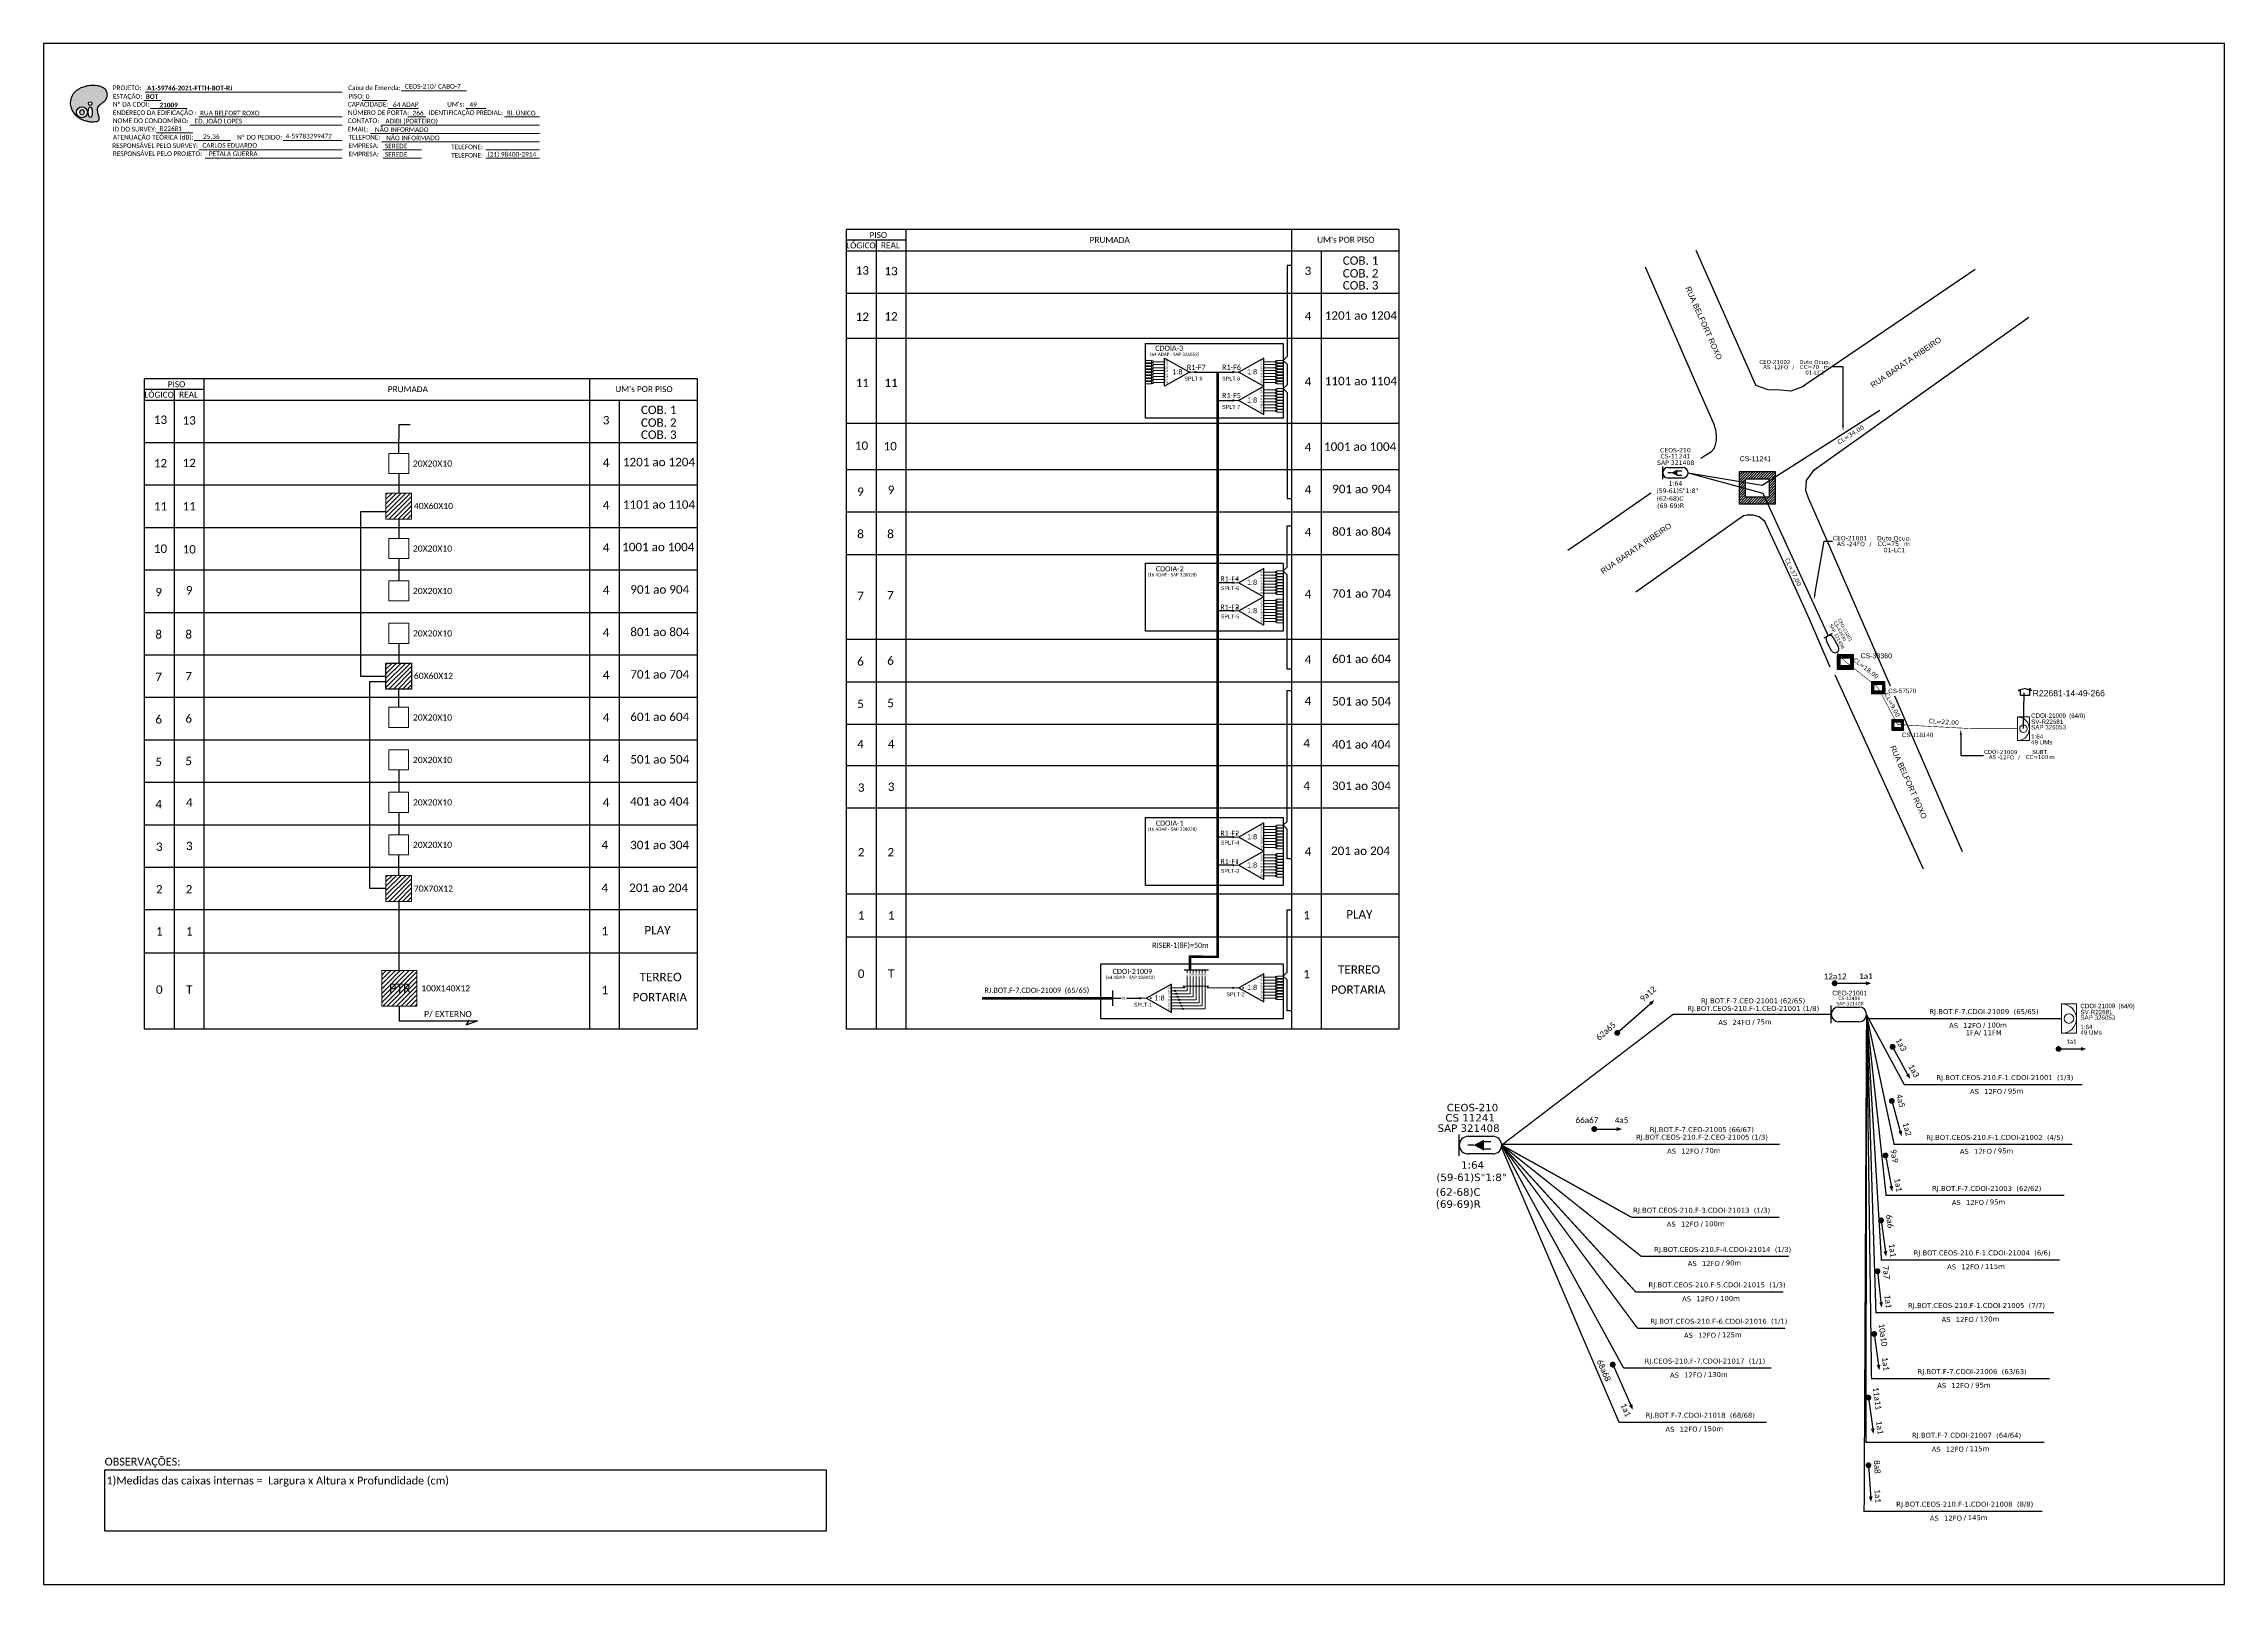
# Model space of a CAD drawing. Extents: x -4 to 837, y 1 to 595.
import ezdxf
from ezdxf import colors
from ezdxf.entities.mleader import LeaderData, LeaderLine
from ezdxf.enums import TextEntityAlignment as Align
from ezdxf.math import Vec2, Vec3

# ---------------------------------------------------------------- set-up
doc = ezdxf.new("R2010")
doc.units = 0
for name, color, linetype in [('10.1-Caixas Subterrâneas', 5, 'Continuous'), ('20.4-CEOS', 1, 'Continuous'), ('20.5-CEO', 1, 'Continuous'), ('CAP a instalar', 1, 'Continuous'), ('CAP_A_INSTALAR', 1, 'Continuous'), ('CD a instalar', 1, 'Continuous'), ('CELULAS_GPON', 7, 'Continuous'), ('INDICAÇÃO', 7, 'Continuous'), ('label_cabos', 7, 'Continuous'), ('LOGRADOURO', 5, 'Continuous'), ('MUB', 251, 'Continuous'), ('SETA', 7, 'Continuous'), ('surveys', 7, 'Continuous'), ('surveys legendas', 7, 'Continuous')]:
    doc.layers.add(name, color=color, linetype=linetype)
for name, color, linetype, lineweight in [("20.0-LEGENDA DOS CDO'S", 1, 'Continuous', 0), ('20.1-CDO_INTERIOR', 1, 'Continuous', 0), ('20.2-CDO_POSTE', 1, 'Continuous', 5), ('40.1-ETIQUETAS', 1, 'Continuous', 20)]:
    doc.layers.add(name, color=color, linetype=linetype, lineweight=lineweight)
doc.layers.add('DROP DE CLIENTE', color=140, linetype='Continuous', plot=False)
doc.styles.add('ARIAL', font='arial.ttf')
doc.styles.add('MtXpl_Calibri', font='calibri.ttf')
doc.styles.add('siredit', font='verdana.ttf')
doc.styles.add('WMF-Calibri0', font='calibri.ttf')
doc.styles.add('WMF-Calibri1', font='calibrib.ttf')
doc.linetypes.add('FENCELINE1', pattern='A,0.25,-0.1,[133,ltypeshp.shx,S=0.1,R=0,X=-0.1,Y=0],-0.1,1', length=1.45)

# ---------------------------------------------------------------- blocks, each defined once
blk = doc.blocks.new('OI')
h = blk.add_hatch(color=40)
edge = h.paths.add_edge_path()
edge.add_spline(control_points=[(4.35, -0.67), (3.92, -0.99), (3.26, -1.5), (2.81, -2.59), (2.9, -3.5), (3.06, -4.27), (3.31, -4.85), (3.37, -5.39), (3.4, -5.88), (3.2, -6.4), (2.54, -6.61), (1.65, -6.63), (0.55, -6.67), (-0.56, -6.42), (-1.61, -6.14), (-2.77, -5.61), (-3.92, -4.77), (-4.89, -3.7), (-5.34, -2.65), (-5.6, -1.94), (-5.85, -0.96), (-5.71, 0.47), (-5.1, 2.02), (-4.14, 3.02), (-3.3, 3.61), (-2.37, 4.16), (-1.36, 4.44), (-0.56, 4.7), (0.79, 4.85), (2.24, 4.97), (3.79, 4.57), (4.67, 4.21), (5.44, 3.65), (5.76, 2.99), (6.03, 2.21), (6.01, 1.46), (5.72, 0.64), (5.31, 0.08), (4.88, -0.38), (4.51, -0.55), (4.35, -0.67)], knot_values=[0, 0, 0, 0, 1.60434, 2.417191, 3.427595, 4.282808, 4.776746, 5.304182, 5.888771, 6.258406, 6.858137, 7.79129, 8.986195, 10.124242, 11.187857, 12.242908, 13.953784, 15.414161, 16.515391, 17.349188, 17.675853, 19.552021, 21.515531, 22.568638, 23.63245, 24.621084, 25.782718, 26.745347, 27.142653, 29.870543, 31.004649, 31.921532, 32.709589, 33.801391, 34.042471, 35.192333, 35.971461, 36.628871, 37.254359, 37.836911, 37.836911, 37.836911, 37.836911], degree=3, periodic=0)
h.paths.add_polyline_path([(1.13, -0.87, -1), (-0.04, -0.87, -1)], flags=16)
edge = h.paths.add_edge_path(flags=16)
edge.add_ellipse((0.56, -3.59), major_axis=(-0.02, 1.71), ratio=0.361305, start_angle=0, end_angle=360)
h.paths.add_polyline_path([(-0.36, -3.62, -1), (-3.8, -3.62, -1)], flags=16)
edge = h.paths.add_edge_path(flags=0)
edge.add_ellipse((-2.08, -3.62), major_axis=(0, 0.885), ratio=0.758294, start_angle=0, end_angle=360)
at = {"color": 40}
for centre, radius in [((-2.08, -3.62), 1.72), ((0.54, -0.87), 0.587)]:
    blk.add_circle(centre, radius, dxfattribs=at)
blk.add_ellipse((-2.08, -3.62), major_axis=(0, 0.885), ratio=0.758294, start_param=-3.141592653589792, end_param=3.141592653589792, dxfattribs=at)
blk.add_ellipse((0.56, -3.59), major_axis=(-0.02, 1.71), ratio=0.361305, dxfattribs=at)
at = {"color": 40, "start_tangent": (-0.800898, -0.598801), "end_tangent": (-0.800898, -0.598801)}
blk.add_spline([(4.35, -0.67), (3.2, -1.78), (2.9, -2.54), (2.92, -3.55), (3.12, -4.38), (3.28, -4.85), (3.37, -5.37), (3.35, -5.95), (3.2, -6.29), (2.66, -6.55), (1.73, -6.63), (0.54, -6.62), (-0.58, -6.41), (-1.6, -6.11), (-2.56, -5.67), (-3.95, -4.67), (-4.89, -3.56), (-5.37, -2.56), (-5.64, -1.78), (-5.72, -1.46), (-5.63, 0.42), (-4.84, 2.22), (-4.13, 2.99), (-3.27, 3.62), (-2.4, 4.09), (-1.3, 4.47), (-0.37, 4.72), (0.02, 4.77), (2.75, 4.8), (3.85, 4.53), (4.69, 4.16), (5.31, 3.68), (5.85, 2.73), (5.93, 2.5), (5.94, 1.35), (5.67, 0.62), (5.29, 0.08), (4.84, -0.36), (4.35, -0.67)], degree=3, dxfattribs=at)
blk = doc.blocks.new('SPLT_1-8_SC-APC')
at = {"color": 1, "lineweight": 0}
blk.add_lwpolyline([(-17.04, -7.55), (-19.26, -7.55)], dxfattribs=at)
at = {"color": 1}
blk.add_lwpolyline([(-7.37, -2.1), (-17.04, -7.55), (-7.37, -13), (-7.37, -2.1)], dxfattribs=at)
at = {"color": 3, "lineweight": 0}
for points in [[(-2.99, -3.51), (-7.37, -3.51)], [(-7.37, -4.66), (-2.99, -4.66)], [(-7.37, -5.82), (-2.99, -5.82)], [(-7.37, -6.97), (-2.99, -6.97)], [(-7.37, -8.12), (-2.99, -8.12)], [(-2.41, -3.02), (-2.41, -4)], [(-2.41, -3.02), (0, -3.02)], [(-2.41, -4), (0, -4)], [(-2.41, -4.17), (-2.41, -5.16)], [(-2.41, -4.17), (0, -4.17)], [(-2.41, -5.16), (0, -5.16)], [(-2.41, -5.32), (-2.41, -6.31)], [(-2.41, -5.32), (0, -5.32)], [(-2.41, -6.31), (0, -6.31)], [(-2.41, -6.48), (-2.41, -7.46)], [(-2.41, -6.48), (0, -6.48)], [(-2.41, -7.46), (0, -7.46)], [(-2.41, -7.63), (-2.41, -8.62)], [(-2.41, -7.63), (0, -7.63)], [(-7.37, -9.28), (-2.99, -9.28)], [(-7.37, -10.43), (-2.99, -10.43)], [(-7.37, -11.58), (-2.99, -11.58)], [(-2.41, -8.62), (0, -8.62)], [(-2.41, -8.78), (-2.41, -9.77)], [(-2.41, -8.78), (0, -8.78)], [(-2.41, -9.77), (0, -9.77)], [(-2.41, -9.94), (-2.41, -10.92)], [(-2.41, -9.94), (0, -9.94)], [(-2.41, -10.92), (0, -10.92)], [(-2.41, -11.09), (-2.41, -12.08)], [(-2.41, -11.09), (0, -11.09)], [(-2.41, -12.08), (0, -12.08)]]:
    blk.add_lwpolyline(points, dxfattribs=at)
for points in [[(-2.99, -3.22), (-2.41, -3.22), (-2.41, -3.8), (-2.99, -3.8)], [(-2.99, -4.38), (-2.41, -4.38), (-2.41, -4.95), (-2.99, -4.95)], [(-2.99, -5.53), (-2.41, -5.53), (-2.41, -6.1), (-2.99, -6.1)], [(-2.99, -6.68), (-2.41, -6.68), (-2.41, -7.26), (-2.99, -7.26)], [(-2.99, -7.84), (-2.41, -7.84), (-2.41, -8.41), (-2.99, -8.41)], [(-2.99, -8.99), (-2.41, -8.99), (-2.41, -9.56), (-2.99, -9.56)], [(-2.99, -10.14), (-2.41, -10.14), (-2.41, -10.72), (-2.99, -10.72)], [(-2.99, -11.3), (-2.41, -11.3), (-2.41, -11.87), (-2.99, -11.87)]]:
    blk.add_lwpolyline(points, close=True, dxfattribs=at)
at = {"color": 1, "style": 'ARIAL'}
for s, height, p in [('1:8', 2, (-13.91, -8.4)), ('S1', 0.75, (-8.74, -3.78)), ('S2', 0.75, (-8.74, -4.97)), ('S3', 0.75, (-8.74, -6.18)), ('S4', 0.75, (-8.74, -7.36)), ('S5', 0.75, (-8.74, -8.57)), ('S6', 0.75, (-8.74, -9.69)), ('S7', 0.75, (-8.74, -10.78)), ('S8', 0.75, (-8.74, -11.9))]:
    blk.add_text(s, height=height, dxfattribs=at).set_placement(p)
blk = doc.blocks.new('SPLITTER_')
blk.add_point((0, 0))
at = {"style": 'ARIAL', "flags": 4}
blk.add_attdef('SPLT', (0, -3.26), '', height=1.5, dxfattribs=at)
blk = doc.blocks.new('SPLITTER FUTURO')
blk.add_point((0, 0))
at = {"style": 'ARIAL', "text_generation_flag": 6, "flags": 4}
for tag, p, height in [('SPLT', (-6.22, -4.1), 1.5), ('INSTAL.', (-6.25, -6.09), 1.25)]:
    blk.add_attdef(tag, p, '', height=height, rotation=180, dxfattribs=at)
blk = doc.blocks.new('SPLT_1-8_SC-APC_ESQ')
at = {"color": 3, "lineweight": 0}
for points in [[(2.41, -3.02), (0, -3.02)], [(2.41, -4), (0, -4)], [(2.41, -4.17), (0, -4.17)], [(2.41, -5.16), (0, -5.16)], [(2.41, -5.32), (0, -5.32)], [(2.41, -6.31), (0, -6.31)], [(2.41, -6.48), (0, -6.48)], [(2.41, -7.46), (0, -7.46)], [(2.41, -7.63), (0, -7.63)], [(2.41, -3.02), (2.41, -4)], [(2.41, -4.17), (2.41, -5.16)], [(2.41, -5.32), (2.41, -6.31)], [(2.41, -6.48), (2.41, -7.46)], [(2.41, -7.63), (2.41, -8.62)], [(2.99, -3.51), (7.37, -3.51)], [(7.37, -4.66), (2.99, -4.66)], [(7.37, -5.82), (2.99, -5.82)], [(7.37, -6.97), (2.99, -6.97)], [(7.37, -8.12), (2.99, -8.12)], [(2.41, -8.62), (0, -8.62)], [(2.41, -8.78), (0, -8.78)], [(2.41, -9.77), (0, -9.77)], [(2.41, -9.94), (0, -9.94)], [(2.41, -10.92), (0, -10.92)], [(2.41, -11.09), (0, -11.09)], [(2.41, -12.08), (0, -12.08)], [(2.41, -8.78), (2.41, -9.77)], [(2.41, -9.94), (2.41, -10.92)], [(2.41, -11.09), (2.41, -12.08)], [(7.37, -9.28), (2.99, -9.28)], [(7.37, -10.43), (2.99, -10.43)], [(7.37, -11.58), (2.99, -11.58)]]:
    blk.add_lwpolyline(points, dxfattribs=at)
for points in [[(2.99, -3.22), (2.41, -3.22), (2.41, -3.8), (2.99, -3.8)], [(2.99, -4.38), (2.41, -4.38), (2.41, -4.95), (2.99, -4.95)], [(2.99, -5.53), (2.41, -5.53), (2.41, -6.1), (2.99, -6.1)], [(2.99, -6.68), (2.41, -6.68), (2.41, -7.26), (2.99, -7.26)], [(2.99, -7.84), (2.41, -7.84), (2.41, -8.41), (2.99, -8.41)], [(2.99, -8.99), (2.41, -8.99), (2.41, -9.56), (2.99, -9.56)], [(2.99, -10.14), (2.41, -10.14), (2.41, -10.72), (2.99, -10.72)], [(2.99, -11.3), (2.41, -11.3), (2.41, -11.87), (2.99, -11.87)]]:
    blk.add_lwpolyline(points, close=True, dxfattribs=at)
at = {"color": 1}
blk.add_lwpolyline([(7.37, -2.1), (17.04, -7.55), (7.37, -13), (7.37, -2.1)], dxfattribs=at)
at = {"color": 1, "lineweight": 0}
blk.add_lwpolyline([(17.04, -7.55), (19.26, -7.55)], dxfattribs=at)
at = {"color": 1, "style": 'ARIAL'}
for s, height, p in [('S5', 0.75, (7.55, -8.57)), ('S3', 0.75, (7.55, -6.18)), ('S4', 0.75, (7.55, -7.36)), ('S2', 0.75, (7.56, -4.97)), ('S1', 0.75, (7.7, -3.78)), ('1:8', 2, (10.45, -8.4)), ('S6', 0.75, (7.55, -9.69)), ('S7', 0.75, (7.55, -10.78)), ('S8', 0.75, (7.55, -11.9))]:
    blk.add_text(s, height=height, dxfattribs=at).set_placement(p)
blk = doc.blocks.new('*U106')
at = {"layer": '20.4-CEOS', "color": 7, "style": 'siredit'}
for tag, p in [('FIBRAS_SPLITTER', (0, 0)), ('FIBRAS_TOP_C', (0, -4.13)), ('RESERVA_FINAIS', (0, -5.46))]:
    blk.add_attdef(tag, p, '', height=1.01, dxfattribs=at)
for tag, p, flags in [('QTDE', (0, -9.4), 1), ('ID_ATIVIDADE', (0, -6.77), 3), ('FATOR', (0, -8.09), 1), ('FID', (0, -10.71), 1)]:
    blk.add_attdef(tag, p, '', height=1.01, dxfattribs=dict(at, flags=flags))
blk = doc.blocks.new('Inst CB DT OCUP CFOA-SM-AS-80-TS-24')
at = {"layer": 'label_cabos', "color": 0, "style": 'siredit'}
for tag, flags, p in [('ID_ATIVIDADE', 3, (1.31, 2.67)), ('FATOR', 1, (11.56, 2.55))]:
    blk.add_attdef(tag, text='', height=1, rotation=359.69, dxfattribs=dict(at, flags=flags)).set_placement(p, align=Align.MIDDLE_CENTER)
for tag, p in [('TIPO_CABO', (1.76, 0)), ('DESTINO_CABO', (3.13, 1.26)), ('CABO', (4.69, -0.05)), ('/', (7.71, -0.05)), ('LANCE', (10.91, 0)), ('TIPO_CABO', (13.11, 1.24)), ('UND', (15.96, 0)), ('FID', (13.15, -1.41))]:
    blk.add_attdef(tag, text='', height=1, rotation=359.69, dxfattribs=at).set_placement(p, align=Align.MIDDLE_CENTER)
blk.add_attdef('QTDE', (12.43, -0.47), '', height=1, rotation=359.69, dxfattribs=at)
blk = doc.blocks.new('*X84')
at = {"color": 0, "linetype": 'Continuous'}
for p, q in [((-1.25, 0.34099), (-0.49099, 1.1)), ((-1.25, 0.517767), (-0.667767, 1.1)), ((-1.25, 0.694544), (-0.844544, 1.1)), ((-1.25, 0.87132), (-1.02132, 1.1)), ((-1.25, 1.048097), (-1.198097, 1.1)), ((-1.25, 0.164214), (-0.8035, 0.610714)), ((-1.25, -0.012563), (-0.8035, 0.433937)), ((-1.25, -0.18934), (-0.8035, 0.25716)), ((-1.25, -0.366117), (-0.8035, 0.080383)), ((-0.789214, 0.625), (-0.314214, 1.1)), ((-0.612437, 0.625), (-0.137437, 1.1)), ((-0.43566, 0.625), (0.03934, 1.1)), ((-0.258883, 0.625), (0.216117, 1.1)), ((-0.082107, 0.625), (0.392893, 1.1)), ((0.09467, 0.625), (0.56967, 1.1)), ((0.271447, 0.625), (0.746447, 1.1)), ((0.448223, 0.625), (0.923223, 1.1)), ((0.625, 0.625), (1.1, 1.1)), ((0.801777, 0.625), (1.25, 1.073223)), ((0.8035, 0.449947), (1.25, 0.896447)), ((0.8035, 0.27317), (1.25, 0.71967)), ((0.8035, 0.096393), (1.25, 0.542893)), ((0.8035, -0.080383), (1.25, 0.366117)), ((0.8035, -0.25716), (1.25, 0.18934)), ((0.8035, -0.433937), (1.25, 0.012563)), ((-1.25, -0.542893), (-0.8035, -0.096393)), ((-1.25, -0.71967), (-0.8035, -0.27317)), ((-1.25, -0.896447), (-0.8035, -0.449947)), ((-1.25, -1.073223), (-0.801777, -0.625)), ((-1.1, -1.1), (-0.625, -0.625)), ((-0.923223, -1.1), (-0.448223, -0.625)), ((-0.746447, -1.1), (-0.271447, -0.625)), ((-0.56967, -1.1), (-0.09467, -0.625)), ((-0.392893, -1.1), (0.082107, -0.625)), ((-0.216117, -1.1), (0.258883, -0.625)), ((-0.03934, -1.1), (0.43566, -0.625)), ((0.137437, -1.1), (0.612437, -0.625)), ((0.314214, -1.1), (0.789214, -0.625)), ((0.49099, -1.1), (1.25, -0.34099)), ((0.667767, -1.1), (1.25, -0.517767)), ((0.8035, -0.610714), (1.25, -0.164214)), ((0.844544, -1.1), (1.25, -0.694544)), ((1.02132, -1.1), (1.25, -0.87132)), ((1.198097, -1.1), (1.25, -1.048097))]:
    blk.add_line(p, q, dxfattribs=at)
blk = doc.blocks.new('*X109')
at = {"color": 0, "linetype": 'Continuous'}
for p, q in [((-1.25, 0.34099), (-0.49099, 1.1)), ((-1.25, 0.517767), (-0.667767, 1.1)), ((-1.25, 0.694544), (-0.844544, 1.1)), ((-1.25, 0.87132), (-1.02132, 1.1)), ((-1.25, 1.048097), (-1.198097, 1.1)), ((-1.25, 0.164214), (-0.8035, 0.610714)), ((-1.25, -0.012563), (-0.8035, 0.433937)), ((-1.25, -0.18934), (-0.8035, 0.25716)), ((-1.25, -0.366117), (-0.8035, 0.080383)), ((-0.789214, 0.625), (-0.314214, 1.1)), ((-0.612437, 0.625), (-0.137437, 1.1)), ((-0.43566, 0.625), (0.03934, 1.1)), ((-0.258883, 0.625), (0.216117, 1.1)), ((-0.082107, 0.625), (0.392893, 1.1)), ((0.09467, 0.625), (0.56967, 1.1)), ((0.271447, 0.625), (0.746447, 1.1)), ((0.448223, 0.625), (0.923223, 1.1)), ((0.625, 0.625), (1.1, 1.1)), ((0.801777, 0.625), (1.25, 1.073223)), ((0.8035, 0.449947), (1.25, 0.896447)), ((0.8035, 0.27317), (1.25, 0.71967)), ((0.8035, 0.096393), (1.25, 0.542893)), ((0.8035, -0.080383), (1.25, 0.366117)), ((0.8035, -0.25716), (1.25, 0.18934)), ((0.8035, -0.433937), (1.25, 0.012563)), ((-1.25, -0.542893), (-0.8035, -0.096393)), ((-1.25, -0.71967), (-0.8035, -0.27317)), ((-1.25, -0.896447), (-0.8035, -0.449947)), ((-1.25, -1.073223), (-0.801777, -0.625)), ((-1.1, -1.1), (-0.625, -0.625)), ((-0.923223, -1.1), (-0.448223, -0.625)), ((-0.746447, -1.1), (-0.271447, -0.625)), ((-0.56967, -1.1), (-0.09467, -0.625)), ((-0.392893, -1.1), (0.082107, -0.625)), ((-0.216117, -1.1), (0.258883, -0.625)), ((-0.03934, -1.1), (0.43566, -0.625)), ((0.137437, -1.1), (0.612437, -0.625)), ((0.314214, -1.1), (0.789214, -0.625)), ((0.49099, -1.1), (1.25, -0.34099)), ((0.667767, -1.1), (1.25, -0.517767)), ((0.8035, -0.610714), (1.25, -0.164214)), ((0.844544, -1.1), (1.25, -0.694544)), ((1.02132, -1.1), (1.25, -0.87132)), ((1.198097, -1.1), (1.25, -1.048097))]:
    blk.add_line(p, q, dxfattribs=at)
blk = doc.blocks.new('SURVEY_SURVEY')
for p, q in [((0, 0.0000127), (-0.0000126, 0.000009)), ((-0.0000126, 0.000009), (-0.0000086, 0.000009)), ((-0.0000086, 0), (-0.0000086, 0.000009)), ((0.0000086, 0), (-0.0000086, 0)), ((0, 0.0000127), (0.0000126, 0.000009)), ((0.0000084, 0.0000132), (0.0000098, 0.0000132)), ((0.0000084, 0.0000103), (0.0000084, 0.0000132)), ((0.0000126, 0.000009), (0.0000086, 0.000009)), ((0.0000086, 0.000009), (0.0000086, 0)), ((0.0000098, 0.0000132), (0.0000098, 0.0000099))]:
    blk.add_line(p, q)
blk = doc.blocks.new('ETIQUETA_RS5F')
at = {"layer": '40.1-ETIQUETAS', "color": 0, "style": 'siredit'}
blk.add_text('/', height=1.5, dxfattribs=at).set_placement((1.58, -1.95), align=Align.MIDDLE_RIGHT)
for tag, p in [('ETIQUETA_R_SECUNDARIA', (1.21, 2.1)), ('ETIQUETA_R_PRIMARIA', (1.21, 4.1)), ('F_ATIVAS/F_MORTAS', (1.14, -4.24))]:
    blk.add_attdef(tag, text='', height=1.5, dxfattribs=at).set_placement(p, align=Align.MIDDLE_CENTER)
for tag, p in [('TIPO_CABO', (-6.58, -2.12)), ('CAP_CABO', (0.4, -2.09))]:
    blk.add_attdef(tag, text='', height=1.5, dxfattribs=at).set_placement(p, align=Align.MIDDLE_RIGHT)
for tag, p in [('FUSÃO_1', (0.85, -8.39)), ('FUSÃO_2', (0.85, -10.6)), ('FUSÃO_3', (0.85, -12.93)), ('FUSÃO_4', (0.85, -15.14)), ('FUSÃO_5', (0.85, -17.16))]:
    blk.add_attdef(tag, text='', height=1.5, dxfattribs=at).set_placement(p, align=Align.CENTER)
blk.add_attdef('METROS', text='', height=1.5, dxfattribs=at).set_placement((2.14, -1.95), align=Align.MIDDLE_LEFT)
blk = doc.blocks.new('CDOE-TEXTO PADRÃO')
at = {"layer": "20.0-LEGENDA DOS CDO'S", "color": 0, "style": 'ARIAL'}
for tag, p in [('CDO_N', (0.49, 7.39)), ('SAP', (0.51, 1.67)), ('CORDOALHA', (0.5, 4.33)), ('SPLITER_1', (0.59, -0.91)), ('(XX-XX_F)S', (0.54, -8.29)), ('SPLITER_2', (0.6, -3.55)), ('(XX-XX_L)S', (0.55, -10.83)), ('UMS', (0.55, -13.15))]:
    blk.add_attdef(tag, p, '', height=1.7, rotation=0.11799, dxfattribs=at)
blk.add_attdef('FIBRAS_UTILIZADAS', text='', height=1.7, rotation=0.11799, dxfattribs=at).set_placement((19.77, 7.43), align=Align.CENTER)
blk = doc.blocks.new('CEO')
at = {"layer": '20.4-CEOS', "color": 0}
for p, q in [((33949.46, 58973.81), (33949.46, 58980.64)), ((33952.29, 58980.06), (33960.24, 58980.06)), ((33960.24, 58974.39), (33952.29, 58974.39))]:
    blk.add_line(p, q, dxfattribs=at)
for centre, start, end in [((33952.29, 58977.22), 90, 270), ((33960.24, 58977.22), 270, 90)]:
    blk.add_arc(centre, 2.83, start, end, dxfattribs=at)
at = {"layer": '20.4-CEOS', "color": 7, "style": 'siredit'}
for tag, p in [('Nº_DA_CEOS', (33956.27, 58990.52)), ('LOCAL', (33956.27, 58987.31)), ('SAP', (33956.27, 58983.82)), ('RACIO_SPLITAGEM', (33956.27, 58972.74)), ('FIBRAS_SPLITTER', (33956.27, 58968.71)), ('FIBRAS_TOP_C', (33956.27, 58965.14)), ('RESERVA_FINAIS', (33956.27, 58962.02))]:
    blk.add_attdef(tag, text='', height=2.4, dxfattribs=at).set_placement(p, align=Align.TOP_CENTER)

msp = doc.modelspace()

# ---------------------------------------------------------------- hatches: boundary and pattern name
h = msp.add_hatch(color=3)
h.dxf.hatch_style = 1
edge = h.paths.add_edge_path()
edge.add_arc((440.3, 468.61), 0.256, 0, 360)
h = msp.add_hatch(color=3)
h.dxf.hatch_style = 1
edge = h.paths.add_edge_path()
edge.add_arc((454.93, 468.61), 0.256, 0, 360)
h = msp.add_hatch(color=3)
h.dxf.hatch_style = 1
edge = h.paths.add_edge_path()
edge.add_arc((454.93, 457.71), 0.256, 0, 360)
h = msp.add_hatch()
h.set_pattern_fill('ANSI31', color=1, scale=10, style=0)
h.set_pattern_definition([(45, (-489.9379, 24.2248), (-0.8838835, 0.8838835), [])])
h.paths.add_polyline_path([(138.07, 421.95), (128.17, 421.95), (128.17, 411.91), (138.07, 411.91)])
h.paths.add_polyline_path([(133.56, 412.54), (133.56, 417.69)], flags=16)
h = msp.add_hatch(color=3)
h.dxf.hatch_style = 1
edge = h.paths.add_edge_path()
edge.add_arc((454.9, 387.44), 0.242, 0, 360)
h = msp.add_hatch(color=3)
h.dxf.hatch_style = 1
edge = h.paths.add_edge_path()
edge.add_arc((454.9, 376.54), 0.242, 0, 360)
h = msp.add_hatch()
h.set_pattern_fill('ANSI31', color=1, scale=10, style=0)
h.set_pattern_definition([(45, (-489.9379, -41.2627), (-0.8838835, 0.8838835), [])])
h.paths.add_polyline_path([(138.07, 356.46), (128.17, 356.46), (128.17, 346.42), (138.07, 346.42)])
h.paths.add_polyline_path([(133.56, 347.05), (133.56, 352.2)], flags=16)
h = msp.add_hatch(color=3)
h.dxf.hatch_style = 1
edge = h.paths.add_edge_path()
edge.add_arc((454.9, 289.37), 0.242, 0, 360)
h = msp.add_hatch(color=3)
h.dxf.hatch_style = 1
edge = h.paths.add_edge_path()
edge.add_arc((454.9, 278.48), 0.242, 0, 360)
h = msp.add_hatch()
h.set_pattern_fill('ANSI31', color=1, scale=10, style=0)
h.set_pattern_definition([(45, (-489.9379, -123.1221), (-0.8838835, 0.8838835), [])])
h.paths.add_polyline_path([(138.07, 274.6), (128.17, 274.6), (128.17, 264.56), (138.07, 264.56)])
h.paths.add_polyline_path([(133.56, 265.19), (133.56, 270.34)], flags=16)
h = msp.add_hatch()
h.set_pattern_fill('ANSI31', color=1, scale=10, style=0)
h.set_pattern_definition([(45, (-485.0686, -159.785), (-0.8838835, 0.8838835), [])])
h.paths.add_polyline_path([(126.55, 224.18), (140.12, 224.18), (140.12, 237.94), (126.55, 237.94)])
h.paths.add_polyline_path([(128.55, 228.53), (138.64, 228.53), (138.64, 233.68), (128.55, 233.68)], flags=24)
h = msp.add_hatch(color=3)
h.dxf.hatch_style = 1
edge = h.paths.add_edge_path()
edge.add_arc((419, 227.22), 0.242, 0, 360)
h = msp.add_hatch(color=3)
h.dxf.hatch_style = 1
edge = h.paths.add_edge_path()
edge.add_arc((432.49, 230.1), 0.242, 0, 360)
h = msp.add_hatch(color=3)
h.dxf.hatch_style = 1
edge = h.paths.add_edge_path()
edge.add_arc((432.99, 228.95), 0.242, 0, 360)
h = msp.add_hatch(color=3)
h.dxf.hatch_style = 1
edge = h.paths.add_edge_path()
edge.add_arc((433.49, 227.79), 0.242, 0, 360)
h = msp.add_hatch(color=3)
h.dxf.hatch_style = 1
edge = h.paths.add_edge_path()
edge.add_arc((454.9, 231.25), 0.242, 0, 360)
h = msp.add_hatch(color=3)
h.dxf.hatch_style = 1
edge = h.paths.add_edge_path()
edge.add_arc((433.99, 226.64), 0.242, 0, 360)
h = msp.add_hatch(color=3)
h.dxf.hatch_style = 1
edge = h.paths.add_edge_path()
edge.add_arc((434.49, 225.49), 0.242, 0, 360)
h = msp.add_hatch(color=3)
h.dxf.hatch_style = 1
edge = h.paths.add_edge_path()
edge.add_arc((434.99, 224.33), 0.242, 0, 360)
h = msp.add_hatch(color=3)
h.dxf.hatch_style = 1
edge = h.paths.add_edge_path()
edge.add_arc((435.49, 223.18), 0.242, 0, 360)

# ---------------------------------------------------------------- linework, layer by layer
for p, q in [((837.17, 595.26), (-3.83, 595.26)), ((-3.83, 595.26), (-3.83, 1.26)), ((837.17, 1.26), (837.17, 595.26)), ((-3.83, 1.26), (837.17, 1.26))]:
    msp.add_line(p, q)
at = {"color": 5}
for p, q in [((454.9, 387.44), (448.89, 387.44)), ((454.9, 376.54), (448.89, 376.54)), ((454.9, 289.37), (448.89, 289.37)), ((454.9, 278.48), (448.89, 278.48))]:
    msp.add_line(p, q, dxfattribs=at)
at = {"color": 3}
msp.add_line((133.12, 264.56), (133.12, 237.94), dxfattribs=at)
at = {"color": 7, "lineweight": 0}
for points in [[(34.76, 573.3), (41.31, 573.3)], [(35.28, 576.58), (111.25, 576.58)], [(119.05, 573.34), (128.53, 573.34)], [(134.09, 577.07), (159.22, 577.07)], [(37.42, 570.23), (51.37, 570.23)], [(52.58, 563.88), (111.25, 563.88)], [(55.99, 566.99), (111.25, 566.99)], [(126.21, 563.88), (187.44, 563.88)], [(129.1, 570.23), (140.71, 570.23)], [(136.68, 566.99), (143.62, 566.99)], [(159.04, 570.23), (166.7, 570.23)], [(173.85, 566.99), (187.41, 566.99)], [(39.74, 560.82), (53.69, 560.82)], [(54.28, 557.85), (68.22, 557.85)], [(88.51, 557.85), (111.27, 557.85)], [(122.17, 560.64), (187.44, 560.64)], [(126.46, 557.41), (187.44, 557.41)], [(55.99, 554.29), (111.25, 554.29)], [(58.48, 551.06), (111.25, 551.06)], [(127.07, 554.29), (141.86, 554.29)], [(127.07, 551.06), (141.86, 551.06)], [(166.67, 554.29), (187.44, 554.29)], [(166.67, 551.06), (187.44, 551.06)], [(431.12, 231.25), (436.22, 231.25)], [(431.12, 230.1), (432.49, 230.1)], [(431.12, 228.95), (432.99, 228.95)], [(431.12, 227.79), (433.49, 227.79)], [(436.22, 231.25), (435.67, 231.88), (439.35, 231.88)], [(444.86, 231.25), (445.42, 231.88), (439.35, 231.88)], [(453.27, 231.25), (444.86, 231.25)], [(454.66, 231.25), (453.27, 231.25)], [(431.12, 226.64), (433.99, 226.64)], [(431.12, 225.49), (434.49, 225.49)], [(431.12, 224.33), (434.99, 224.33)], [(431.12, 223.18), (435.49, 223.18)]]:
    msp.add_lwpolyline(points, dxfattribs=at)
at = {"color": 0}
for points in [[(518.97, 523.64), (305.66, 523.64)], [(328.81, 519.53), (305.66, 519.53)], [(248.31, 466.08), (34.99, 466.08)], [(58.14, 461.97), (34.99, 461.97)]]:
    msp.add_lwpolyline(points, dxfattribs=at)
for points in [[(305.66, 523.64), (305.66, 215.42), (518.97, 215.42), (518.97, 523.64)], [(328.81, 215.42), (328.81, 523.64)], [(477.38, 523.64), (477.38, 215.42)], [(305.66, 515.42), (518.97, 515.42)], [(317.23, 519.53), (317.23, 215.42)], [(488.96, 215.42), (488.96, 515.42)], [(305.66, 499.04), (518.97, 499.04)], [(305.66, 481.65), (518.97, 481.65)], [(34.99, 466.08), (34.99, 215.42), (248.31, 215.42), (248.31, 466.08)], [(58.14, 215.42), (58.14, 466.08)], [(206.72, 466.08), (206.72, 215.42)], [(34.99, 457.86), (248.31, 457.86)], [(46.57, 461.97), (46.57, 215.42)], [(218.29, 215.42), (218.29, 457.86)], [(305.66, 448.9), (518.97, 448.9)], [(34.99, 441.49), (248.31, 441.49)], [(305.66, 431.09), (518.97, 431.09)], [(34.99, 425.12), (248.31, 425.12)], [(305.66, 414.71), (518.97, 414.71)], [(34.99, 408.74), (248.31, 408.74)], [(305.66, 398.34), (518.97, 398.34)], [(34.99, 392.37), (248.31, 392.37)], [(34.99, 376), (248.31, 376)], [(305.66, 365.6), (518.97, 365.6)], [(34.99, 359.63), (248.31, 359.63)], [(305.66, 349.23), (518.97, 349.23)], [(34.99, 343.26), (248.31, 343.26)], [(305.66, 332.85), (518.97, 332.85)], [(34.99, 326.88), (248.31, 326.88)], [(305.66, 316.95), (518.97, 316.95)], [(34.99, 310.51), (248.31, 310.51)], [(305.66, 300.58), (518.97, 300.58)], [(34.99, 294.14), (248.31, 294.14)], [(34.99, 277.77), (248.31, 277.77)], [(34.99, 261.4), (248.31, 261.4)], [(305.66, 267.53), (518.97, 267.53)], [(34.99, 244.72), (248.31, 244.72)], [(305.66, 250.85), (518.97, 250.85)]]:
    msp.add_lwpolyline(points)
at = {"color": 3}
for points in [[(477.39, 509.77), (475.74, 509.77), (475.73, 474.64), (474.17, 473.14), (475.73, 471.63), (475.73, 463.74), (474.17, 462.24), (475.73, 460.73), (475.73, 419.9), (477.38, 419.9)], [(133.12, 437.28), (133.27, 448.42), (137.51, 448.36)], [(133.12, 429.51), (133.12, 421.95)], [(128.17, 414.73), (118.31, 414.73), (118.31, 351.44), (128.17, 351.44)], [(133.12, 411.91), (133.12, 404.53)], [(477.39, 354.1), (475.73, 354.1), (475.73, 390.46), (474.17, 391.97), (475.73, 393.48), (475.73, 409.35), (477.38, 409.35)], [(133.12, 396.77), (133.12, 388.16)], [(133.12, 364.02), (133.12, 356.46)], [(128.17, 269.21), (128.17, 269.58), (121.97, 269.58), (121.97, 349.33), (128.17, 349.33)], [(133.11, 339.39), (133.12, 346.42)], [(477.39, 280.95), (475.73, 280.95), (475.73, 292.39), (474.17, 293.9), (475.73, 295.41), (475.73, 345.89), (477.38, 345.89)], [(133.11, 315.25), (133.11, 306.65)], [(133.11, 298.88), (133.11, 290.27)], [(133.12, 274.6), (133.12, 282.51)], [(477.39, 222.33), (475.73, 222.33), (475.73, 234.27), (474.17, 235.78), (475.73, 237.29), (475.73, 261.35), (477.38, 261.35)], [(408.54, 227.23), (411.7, 227.23)], [(413.77, 227.22), (419, 227.22)]]:
    msp.add_lwpolyline(points, dxfattribs=at)
at = {"color": 1}
for points in [[(421.04, 479.66), (474.19, 479.66), (474.19, 450.84), (421.04, 450.84)], [(421.04, 394.99), (474.17, 394.99), (474.17, 368.81), (421.04, 368.81)], [(138.07, 346.42), (128.17, 346.42), (128.17, 356.46), (138.07, 356.46)], [(421.04, 296.92), (474.17, 296.92), (474.17, 270.74), (421.04, 270.74)], [(403.9, 240.45), (474.17, 240.45), (474.17, 219.33), (403.9, 219.33)]]:
    msp.add_lwpolyline(points, close=True, dxfattribs=at)
at = {"color": 5, "const_width": 1}
msp.add_lwpolyline([(448.89, 468.61), (448.89, 243.19), (438.3, 243.22), (438.3, 238.16)], dxfattribs=at)
at = {"color": 5}
for points in [[(440.3, 468.61), (454.9, 468.61)], [(448.89, 457.71), (454.9, 457.71)], [(436, 238.16), (445.35, 238.16)]]:
    msp.add_lwpolyline(points, dxfattribs=at)
at = {"lineweight": 0}
for points in [[(136.95, 437.28), (129.29, 437.28), (129.29, 429.51), (136.95, 429.51)], [(138.07, 421.95), (128.17, 421.95), (128.17, 411.91), (138.07, 411.91)], [(136.95, 404.53), (129.29, 404.53), (129.29, 396.77), (136.95, 396.77)], [(136.95, 388.16), (129.29, 388.16), (129.29, 380.39), (136.95, 380.39)], [(136.95, 371.79), (129.29, 371.79), (129.29, 364.02), (136.95, 364.02)], [(138.07, 356.46), (128.17, 356.46), (128.17, 346.42), (138.07, 346.42)], [(136.94, 339.39), (129.28, 339.39), (129.28, 331.62), (136.94, 331.62)], [(136.94, 323.02), (129.28, 323.02), (129.28, 315.25), (136.94, 315.25)], [(136.94, 306.65), (129.28, 306.65), (129.28, 298.88), (136.94, 298.88)], [(136.94, 290.27), (129.28, 290.27), (129.28, 282.51), (136.94, 282.51)]]:
    msp.add_lwpolyline(points, close=True, dxfattribs=at)
at = {"color": 1, "lineweight": 0}
for points in [[(138.07, 411.91), (128.17, 411.91), (128.17, 421.95), (138.07, 421.95)], [(138.07, 274.6), (128.17, 274.6), (128.17, 264.56), (138.07, 264.56)], [(126.55, 237.94), (140.12, 237.94), (140.12, 224.18), (126.55, 224.18)]]:
    msp.add_lwpolyline(points, close=True, dxfattribs=at)
at = {"color": 5, "lineweight": 0}
for points in [[(437.16, 238.16), (437.16, 236.88)], [(438.32, 238.16), (438.32, 236.88)], [(439.47, 238.16), (439.47, 236.88)], [(440.63, 238.16), (440.63, 236.88)], [(441.79, 238.16), (441.79, 236.88)], [(442.94, 238.16), (442.94, 236.88)], [(444.1, 238.16), (444.1, 236.88)], [(432.73, 230.1), (437.16, 230.1), (437.16, 235.46)], [(433.23, 228.95), (438.31, 228.95), (438.31, 235.45)], [(433.73, 227.79), (439.47, 227.79), (439.47, 235.46)], [(434.23, 226.64), (440.63, 226.64), (440.63, 235.46)], [(434.73, 225.49), (441.79, 225.49), (441.79, 235.46)], [(435.23, 224.33), (442.94, 224.33), (442.94, 235.46)], [(435.73, 223.18), (444.1, 223.18), (444.1, 235.46)]]:
    msp.add_lwpolyline(points, dxfattribs=at)
at = {"color": 1, "const_width": 1}
msp.add_lwpolyline([(358.09, 227.23), (408.54, 227.23)], dxfattribs=at)
at = {"color": 1}
for points in [[(408.54, 224.31), (408.54, 230.15)], [(431.12, 232.66), (421.45, 227.22), (431.12, 221.77), (431.12, 232.66)], [(133.34, 224.18), (133.34, 218.48), (163.47, 218.48)], [(159.06, 216.89), (160.47, 218.72)], [(163.47, 218.48), (159.06, 216.89)]]:
    msp.add_lwpolyline(points, dxfattribs=at)
at = {"color": 1, "lineweight": 0}
msp.add_lwpolyline([(421.45, 227.22), (419.22, 227.22)], dxfattribs=at)
at = {"color": 7, "const_width": 1.13}
for points in [[(686.31, 233, 1), (687.44, 233, 1)], [(602.62, 213.49, 1), (603.46, 214.24, 1)], [(708.94, 208.99, 1), (709.49, 208, 1)], [(708.76, 188.18, 1), (709.06, 187.1, 1)], [(593.61, 176.79, 1), (594.74, 176.8, 1)], [(706.37, 167.16, 1), (706.58, 166.05, 1)], [(704.69, 142.16, 1), (704.85, 141.04, 1)], [(703.34, 122.53, 1), (703.48, 121.41, 1)], [(702.04, 98.35, 1), (702.2, 97.23, 1)], [(601.05, 86.49, 1), (601.52, 85.46, 1)], [(699.79, 73.82, 1), (699.95, 72.7, 1)], [(699.87, 47.72, 1), (699.95, 46.59, 1)]]:
    msp.add_lwpolyline(points, format="xyb", close=True, dxfattribs=at)
at = {"const_width": 1.1}
msp.add_lwpolyline([(772.66, 207.67, 1), (773.76, 207.67, 1)], format="xyb", close=True, dxfattribs=at)
at = {"color": 0}
msp.add_lwpolyline([(19.73, 45.46), (297.98, 45.46), (297.98, 21.75), (19.73, 21.75)], close=True, dxfattribs=at)
at = {"color": 3}
for centre, radius in [((440.3, 468.61), 0.256), ((454.93, 468.61), 0.256), ((454.93, 457.71), 0.256), ((454.9, 387.44), 0.242), ((454.9, 376.54), 0.242), ((454.9, 289.37), 0.242), ((454.9, 278.48), 0.242), ((419, 227.22), 0.242), ((432.49, 230.1), 0.242), ((432.99, 228.95), 0.242), ((433.49, 227.79), 0.242), ((454.9, 231.25), 0.242), ((433.99, 226.64), 0.242), ((434.49, 225.49), 0.242), ((434.99, 224.33), 0.242), ((435.49, 223.18), 0.242)]:
    msp.add_circle(centre, radius, dxfattribs=at)
at = {"layer": '10.1-Caixas Subterrâneas', "color": 30}
for p, q in [((649.99, 430.16, 0.42), (649.99, 417.75, 0.42)), ((664.1, 430.16, 0.42), (649.99, 430.16, 0.42)), ((664.1, 417.75, 0.42), (664.1, 430.16, 0.42)), ((652.51, 420.43, 0.42), (652.51, 427.48, 0.42)), ((652.51, 427.48, 0.42), (661.58, 427.48, 0.42)), ((661.58, 427.48, 0.42), (661.58, 420.43, 0.42)), ((664.1, 417.75, 0.42), (649.99, 417.75, 0.42)), ((661.58, 420.43, 0.42), (652.51, 420.43, 0.42)), ((687.87, 359.63), (687.88, 354.13)), ((694.13, 359.63), (687.87, 359.63)), ((687.88, 354.13), (694.13, 354.13)), ((688.99, 358.44), (688.99, 358.44)), ((688.99, 355.32), (688.99, 358.44)), ((688.99, 358.44), (693.01, 358.44)), ((693.01, 355.32), (688.99, 355.32)), ((693.01, 358.44), (693.01, 355.32)), ((694.13, 354.13), (694.13, 359.63)), ((706.24, 349.27), (701.04, 349.21)), ((701.04, 349.21), (701.1, 344.63)), ((701.98, 348.23), (705.32, 348.27)), ((701.98, 348.23), (701.98, 348.23)), ((702.02, 345.63), (701.98, 348.23)), ((705.36, 345.68), (702.02, 345.63)), ((705.32, 348.27), (705.36, 345.68)), ((706.3, 344.7), (706.24, 349.27)), ((701.1, 344.63), (706.3, 344.7)), ((713.36, 334.59), (708.87, 334.54)), ((708.87, 334.54), (708.92, 330.58)), ((708.92, 330.58), (713.42, 330.64)), ((709.68, 333.69), (712.57, 333.73)), ((709.68, 333.69), (709.68, 333.69)), ((709.71, 331.45), (709.68, 333.69)), ((712.6, 331.48), (709.71, 331.45)), ((712.57, 333.73), (712.6, 331.48)), ((713.42, 330.64), (713.36, 334.59))]:
    msp.add_line(p, q, dxfattribs=at)
at = {"layer": '20.1-CDO_INTERIOR', "color": 1, "lineweight": 18, "elevation": 0.21}
msp.add_lwpolyline([(761.95, 335.68), (761.95, 326.59), (757.4, 326.58), (757.4, 335.68)], close=True, dxfattribs=at)
at = {"layer": '20.1-CDO_INTERIOR', "lineweight": 18}
msp.add_lwpolyline([(780.08, 213.7), (780.08, 225.04), (774.41, 225.04), (774.41, 213.7)], close=True, dxfattribs=at)
at = {"layer": '20.1-CDO_INTERIOR', "color": 1, "lineweight": 18}
msp.add_circle((759.68, 331.13, 0.21), 1.46, dxfattribs=at)
at = {"layer": '20.1-CDO_INTERIOR', "lineweight": 18}
msp.add_circle((777.24, 219.37), 1.82, dxfattribs=at)
at = {"layer": '20.1-CDO_INTERIOR', "color": 1, "lineweight": 18}
msp.add_arc((757.4, 331.13, 0.21), 4.55, 270.02759, 90.02759, dxfattribs=at)
at = {"layer": '20.1-CDO_INTERIOR', "lineweight": 18}
msp.add_arc((774.41, 219.37), 5.67, 270, 90, dxfattribs=at)
at = {"layer": '20.4-CEOS', "color": 7}
for p, q in [((622.61, 431.85), (628.33, 431.85)), ((628.33, 427.77), (622.61, 427.77)), ((545.52, 174.01), (555.06, 174.01)), ((555.06, 167.2), (545.52, 167.2))]:
    msp.add_line(p, q, dxfattribs=at)
for points in [[(620.57, 427.35), (620.57, 432.27)], [(623.89, 429.81), (622.51, 429.81)], [(626.15, 430.62), (627.89, 430.62)], [(626.15, 428.92), (627.89, 428.92)], [(542.12, 166.5), (542.12, 174.7)], [(547.66, 170.6), (545.37, 170.6)], [(551.42, 171.95), (554.32, 171.95)], [(551.42, 169.12), (554.32, 169.12)]]:
    msp.add_lwpolyline(points, dxfattribs=at)
for points in [[(623.89, 429.81, 0, 2.52, 0), (626.26, 429.81, 2.52, 2.52, 0)], [(547.66, 170.6, 0, 4.2, 0), (551.6, 170.6, 4.2, 4.2, 0)]]:
    msp.add_lwpolyline(points, format="xyseb", dxfattribs=at)
for centre, radius, start, end in [((622.61, 429.81), 2.04, 90, 270), ((628.33, 429.81), 2.04, 270, 90), ((545.52, 170.6), 3.4, 90, 270), ((555.06, 170.6), 3.4, 270, 90)]:
    msp.add_arc(centre, radius, start, end, dxfattribs=at)
at = {"layer": '20.5-CEO', "color": 5}
for p, q in [((685.69, 361.22), (683.71, 364.92)), ((686.35, 366.34), (688.34, 362.63))]:
    msp.add_line(p, q, dxfattribs=at)
msp.add_lwpolyline([(685.92, 367.81), (682.73, 366.1)], dxfattribs=at)
for centre, start, end in [((685.03, 365.63), 28.15027, 208.15027), ((687.02, 361.93), 208.15027, 28.15027)]:
    msp.add_arc(centre, 1.5, start, end, dxfattribs=at)
at = {"layer": 'CAP a instalar', "color": 7, "linetype": 'FENCELINE1', "ltscale": 5, "const_width": 0.513}
for points in [[(558.46, 170.6), (624.54, 221.02)], [(624.54, 221.02), (685.56, 221.02)], [(767.67, 56.05), (698.95, 56.05), (699.18, 220.84)], [(769.81, 80.57), (701.09, 80.57), (699.18, 220.84)], [(775.44, 151.19), (706.72, 151.19), (699.18, 220.84)], [(665.62, 170.86), (558.31, 170.86)]]:
    msp.add_lwpolyline(points, dxfattribs=at)
at = {"layer": 'CAP a instalar', "linetype": 'FENCELINE1', "ltscale": 5, "const_width": 0.513}
msp.add_lwpolyline([(774.41, 219.37), (699.99, 219.37)], dxfattribs=at)
at = {"layer": 'CAP a instalar', "color": 7, "linetype": 'FENCELINE1', "ltscale": 5.3, "const_width": 0.513}
for points in [[(558.46, 169.54), (603.72, 63.74)], [(603.72, 63.74), (603.72, 63.74)], [(660.67, 63.74), (603.72, 63.74)]]:
    msp.add_lwpolyline(points, dxfattribs=at)
at = {"layer": 'CAP_A_INSTALAR', "color": 7, "linetype": 'FENCELINE1', "ltscale": 2}
for p, q in [((658.93, 425, 0.21), (704.27, 453.89, 0.21)), ((630.38, 429.81, 0.21), (659.12, 421.98, 0.21)), ((630.38, 429.81, 0.21), (658.93, 425, 0.21)), ((659.12, 421.98, 0.21), (684.34, 366.96, 0.21))]:
    msp.add_line(p, q, dxfattribs=at)
at = {"layer": 'CAP_A_INSTALAR', "linetype": 'FENCELINE1', "ltscale": 5, "const_width": 0.214, "elevation": 0.21}
msp.add_lwpolyline([(687.72, 360.6), (690.93, 357.06), (703.52, 347.1), (711.16, 332.72), (740.38, 331.13), (757.4, 331.13)], dxfattribs=at)
at = {"layer": 'CD a instalar', "color": 8, "linetype": 'FENCELINE1', "ltscale": 5, "const_width": 0.513}
for points in [[(766.96, 29.46), (698.24, 29.46), (699.18, 220.84)], [(782.44, 193.93), (713.71, 193.93), (699.18, 220.84)], [(771.52, 106.06), (702.79, 106.06), (699.18, 220.84)], [(773.63, 126.34), (704.91, 126.34), (699.18, 220.84)], [(778.53, 170.87), (709.81, 170.87), (699.18, 220.84)], [(558.46, 170.6), (605.48, 84.65)], [(558.46, 170.6), (610.87, 99.97)], [(558.46, 170.6), (610.17, 114)], [(558.46, 170.6), (612.34, 127.67)], [(558.46, 170.6), (608.55, 142.78)], [(665.51, 142.78), (608.55, 142.78)], [(669.29, 127.67), (612.34, 127.67)], [(667.13, 114), (610.17, 114)], [(667.82, 99.97), (610.87, 99.97)], [(662.44, 84.65), (605.48, 84.65)]]:
    msp.add_lwpolyline(points, dxfattribs=at)
at = {"layer": 'DROP DE CLIENTE'}
msp.add_lwpolyline([(759.85, 344.98), (759.61, 331.18)], dxfattribs=at)
at = {"layer": 'MUB'}
for points in [[(656.45, 463.6), (633.41, 515.51)], [(633.78, 463.6), (613.93, 509.08)], [(741.02, 508.21), (674.99, 463.3)], [(679, 430.9), (761.8, 489.86)], [(640.72, 447.36), (640.54, 448.12), (633.78, 463.6)], [(675.46, 463.6), (674.52, 463), (670, 461.21), (665.91, 461.65), (661.29, 461.83), (656.52, 463.44), (656.45, 463.6)], [(635.3, 435.5), (636.01, 435.99), (639.43, 437.96), (640.36, 439.2)], [(676.84, 419.99), (675.81, 423.03), (676, 426.8), (679, 430.9)], [(679, 430.9), (680.06, 431.65)], [(596.91, 408.89), (615.94, 422.08)], [(677.23, 373.37), (668.57, 392.4), (659.95, 411.03), (657.73, 412.8), (655.39, 413.46), (653.12, 413.49), (651.72, 413.26), (610.26, 383.78)], [(708.4, 347.59), (679.78, 413.35), (676.84, 419.99)], [(583.95, 399.91), (596.91, 408.89)], [(685.13, 354.81), (677.23, 373.37)], [(691.94, 341.07), (687.01, 351.77)], [(721.09, 277.02), (691.94, 341.07)], [(736.22, 283.67), (710.11, 343.66)]]:
    msp.add_lwpolyline(points, dxfattribs=at)
msp.add_arc((630.68, 443.71), 10.68, 335.01942, 19.98149, dxfattribs=at)
at = {"layer": 'SETA', "color": 7}
for points in [[(686.87, 233), (700.02, 232.99)], [(603.04, 213.86), (616.6, 225.83)], [(709.22, 208.49), (715.52, 196.96)], [(708.91, 187.64), (712.43, 174.98)], [(594.17, 176.8), (603.93, 176.78)], [(706.48, 166.6), (708.88, 153.68)], [(704.77, 141.6), (706.59, 128.58)], [(703.41, 121.97), (704.87, 108.9)], [(702.12, 97.79), (703.94, 84.77)], [(601.28, 85.97), (608.64, 69.45)], [(699.87, 73.26), (701.69, 60.24)], [(699.91, 47.16), (700.82, 34.05)]]:
    msp.add_lwpolyline(points, dxfattribs=at)
at = {"layer": 'SETA'}
msp.add_lwpolyline([(773.21, 207.67), (782.65, 207.67)], dxfattribs=at)
at = {"layer": 'SETA', "color": 7}
for points in [[(698.93, 233.74), (701.01, 233), (698.94, 232.23)], [(615.29, 225.68), (617.33, 226.49), (616.29, 224.55)], [(715.66, 198.27), (716, 196.09), (714.34, 197.54)], [(602.85, 177.54), (604.92, 176.79), (602.85, 176.03)], [(712.87, 176.22), (712.71, 174.02), (711.42, 175.81)], [(709.42, 154.88), (709.08, 152.71), (707.94, 154.6)], [(707.18, 129.76), (706.74, 127.6), (705.69, 129.54)], [(705.5, 110.06), (704.99, 107.92), (704, 109.89)], [(704.54, 85.95), (704.09, 83.79), (703.05, 85.73)], [(608.88, 70.75), (609.05, 68.55), (607.51, 70.13)], [(702.29, 61.41), (701.84, 59.26), (700.8, 61.2)], [(701.5, 35.18), (700.9, 33.06), (700, 35.06)]]:
    msp.add_solid(points, dxfattribs=at)
at = {"layer": 'SETA'}
msp.add_solid([(781.89, 208.42), (783.9, 207.68), (781.89, 206.95)], dxfattribs=at)

# ---------------------------------------------------------------- block references
at = {"color": 7, "xscale": 1.213923925163967, "yscale": 1.213923925163967, "zscale": 1.213923925163967, "rotation": 0.1532896023949059}
msp.add_blockref('OI', (13.47, 573.2), dxfattribs=at)
msp.add_blockref('SPLT_1-8_SC-APC_ESQ', (421.04, 476.15))
at = {"color": 3}
for p in [(474.17, 476.15), (474.17, 465.26), (474.17, 394.99), (474.17, 384.09), (474.17, 296.92), (474.17, 286.02), (474.17, 238.8)]:
    msp.add_blockref('SPLT_1-8_SC-APC', p, dxfattribs=at)
ref = msp.add_blockref('SPLITTER_', (438.06, 468.61))
ref.add_attrib('SPLT', 'SPLT 9', (436.09, 465.35), dxfattribs={"height": 1.5, "style": 'ARIAL'})
ref = msp.add_blockref('SPLITTER_', (457.14, 468.61), dxfattribs=dict(xscale=-1))
ref.add_attrib('SPLT', 'SPLT 8', (450.61, 465.35), dxfattribs={"height": 1.5, "style": 'ARIAL'})
ref = msp.add_blockref('SPLITTER_', (457.14, 457.72), dxfattribs=dict(xscale=-1))
ref.add_attrib('SPLT', 'SPLT 7', (450.61, 454.46), dxfattribs={"height": 1.5, "style": 'ARIAL'})
ref = msp.add_blockref('SPLITTER FUTURO', (456.37, 388.66))
ref.add_attrib('SPLT', 'SPLT-6', (450.14, 384.56), dxfattribs={"height": 1.5, "rotation": 180, "style": 'ARIAL', "text_generation_flag": 6})
ref = msp.add_blockref('SPLITTER FUTURO', (456.37, 377.76))
ref.add_attrib('SPLT', 'SPLT-5', (450.14, 373.66), dxfattribs={"height": 1.5, "rotation": 180, "style": 'ARIAL', "text_generation_flag": 6})
ref = msp.add_blockref('SPLITTER FUTURO', (456.37, 290.59))
ref.add_attrib('SPLT', 'SPLT-4', (450.14, 286.49), dxfattribs={"height": 1.5, "rotation": 180, "style": 'ARIAL', "text_generation_flag": 6})
ref = msp.add_blockref('SPLITTER FUTURO', (456.37, 279.69))
ref.add_attrib('SPLT', 'SPLT-3', (450.14, 275.59), dxfattribs={"height": 1.5, "rotation": 180, "style": 'ARIAL', "text_generation_flag": 6})
ref = msp.add_blockref('SPLITTER_', (423.13, 227.22), dxfattribs=dict(xscale=-1))
ref.add_attrib('SPLT', 'SPLT-1', (416.6, 223.96), dxfattribs={"height": 1.5, "style": 'ARIAL'})
ref = msp.add_blockref('SPLITTER_', (458.81, 231.25), dxfattribs=dict(xscale=-1))
ref.add_attrib('SPLT', 'SPLT-2', (452.28, 227.99), dxfattribs={"height": 1.5, "style": 'ARIAL'})
at = {"color": 5}
msp.add_blockref('CEO', (-33263.9, -58756.21), dxfattribs=at)
at = {"layer": '10.1-Caixas Subterrâneas', "color": 30}
for name, p, xscale, yscale, zscale, rotation in [('*X84', (657.04, 423.95, 0.42), 5.642124986734123, 5.642124986734123, 11.28424997346825, 180.000000000063), ('*X109', (691, 356.88), 2.500544553758909, 2.500544553758909, 5.001089107517819, 180.0191175169924), ('*X109', (703.67, 346.95), 2.079701067807236, 2.079701067807236, 4.159402135614473, 180.755982465794), ('*X109', (711.14, 332.59), 1.797866569876232, 1.797866569876232, 3.595733139752465, 180.755982465794)]:
    msp.add_blockref(name, p, dxfattribs=dict(at, xscale=xscale, yscale=yscale, zscale=zscale, rotation=rotation))
at = {"layer": '20.2-CDO_POSTE', "color": 5}
ref = msp.add_blockref('CDOE-TEXTO PADRÃO', (685.85, 222.95), dxfattribs=dict(at, xscale=1.067418450900318, yscale=1.067418450900318, zscale=1.067418450900318))
ref.add_attrib('CDO_N', 'CEO-21001', (685.97, 228.3), dxfattribs={"layer": "20.0-LEGENDA DOS CDO'S", "color": 0, "height": 1.814, "rotation": 0.11799, "style": 'ARIAL'})
at = {"layer": '20.4-CEOS', "color": 0, "lineweight": 0}
ref = msp.add_blockref('*U106', (618.09, 422.02), dxfattribs=dict(at, xscale=1.712542238736692, yscale=1.712542238736692, zscale=1.712542238736692))
ref.add_attrib('FIBRAS_SPLITTER', '(59-61)S"1:8"', (618.09, 422.02), dxfattribs={"color": 7, "height": 1.7291, "style": 'siredit'})
ref.add_attrib('FIBRAS_TOP_C', '(62-68)C', (618.19, 419.02), dxfattribs={"color": 7, "height": 1.729, "style": 'siredit'})
ref.add_attrib('RESERVA_FINAIS', '(69-69)R', (618.42, 416.27), dxfattribs={"color": 7, "height": 1.729, "style": 'siredit'})
at = {"layer": '40.1-ETIQUETAS', "color": 7}
ref = msp.add_blockref('ETIQUETA_RS5F', (653.96, 220.61), dxfattribs=dict(at, xscale=1.280902120836367, yscale=1.280902120836367, zscale=1.280902120836367))
ref.add_attrib('ETIQUETA_R_PRIMARIA', 'RJ.BOT.F-7.CEO-21001 (62/65)', dxfattribs={"color": 0, "height": 1.9214, "style": 'siredit'}).set_placement((655.43, 226.22), align=Align.MIDDLE_CENTER)
ref.add_attrib('ETIQUETA_R_SECUNDARIA', 'RJ.BOT.CEOS-210.F-1.CEO-21001 (1/8)', dxfattribs={"color": 0, "height": 1.9214, "style": 'siredit'}).set_placement((655.47, 223.31), align=Align.MIDDLE_CENTER)
ref.add_attrib('TIPO_CABO', 'AS', dxfattribs={"color": 0, "height": 1.921, "style": 'siredit'}).set_placement((645.48, 217.91), align=Align.MIDDLE_RIGHT)
ref.add_attrib('CAP_CABO', '24FO', dxfattribs={"color": 0, "height": 1.921, "style": 'siredit'}).set_placement((654.43, 217.93), align=Align.MIDDLE_RIGHT)
ref.add_attrib('METROS', '75m', dxfattribs={"color": 0, "height": 1.921, "style": 'siredit'}).set_placement((656.66, 218.11), align=Align.MIDDLE_LEFT)
ref = msp.add_blockref('ETIQUETA_RS5F', (634.19, 170.97), dxfattribs=dict(at, xscale=1.280902120836367, yscale=1.280902120836367, zscale=1.280902120836367))
ref.add_attrib('ETIQUETA_R_PRIMARIA', 'RJ.BOT.F-7.CEO-21005 (66/67)', dxfattribs={"color": 0, "height": 1.9214, "style": 'siredit'}).set_placement((635.66, 176.58), align=Align.MIDDLE_CENTER)
ref.add_attrib('ETIQUETA_R_SECUNDARIA', 'RJ.BOT.CEOS-210.F-2.CEO-21005 (1/3)', dxfattribs={"color": 0, "height": 1.9214, "style": 'siredit'}).set_placement((635.7, 173.67), align=Align.MIDDLE_CENTER)
ref.add_attrib('TIPO_CABO', 'AS', dxfattribs={"color": 0, "height": 1.921, "style": 'siredit'}).set_placement((625.71, 168.26), align=Align.MIDDLE_RIGHT)
ref.add_attrib('CAP_CABO', '12FO', dxfattribs={"color": 0, "height": 1.921, "style": 'siredit'}).set_placement((634.66, 168.29), align=Align.MIDDLE_RIGHT)
ref.add_attrib('METROS', '70m', dxfattribs={"color": 0, "height": 1.921, "style": 'siredit'}).set_placement((636.89, 168.47), align=Align.MIDDLE_LEFT)
at = {"layer": 'CAP a instalar', "color": 1, "linetype": 'FENCELINE1', "ltscale": 5.3}
ref = msp.add_blockref('ETIQUETA_RS5F', (742.96, 219.38), dxfattribs=dict(at, xscale=1.280902120837365, yscale=1.280902120837365, zscale=1.280902120837365))
ref.add_attrib('ETIQUETA_R_SECUNDARIA', 'RJ.BOT.F-7.CDOI-21009  (65/65)', dxfattribs={"layer": '40.1-ETIQUETAS', "color": 0, "height": 1.9214, "style": 'siredit'}).set_placement((744.47, 222.08), align=Align.MIDDLE_CENTER)
ref.add_attrib('TIPO_CABO', 'AS', dxfattribs={"layer": '40.1-ETIQUETAS', "color": 0, "height": 1.921, "style": 'siredit'}).set_placement((734.48, 216.68), align=Align.MIDDLE_RIGHT)
ref.add_attrib('CAP_CABO', '12FO', dxfattribs={"layer": '40.1-ETIQUETAS', "color": 0, "height": 1.921, "style": 'siredit'}).set_placement((743.43, 216.7), align=Align.MIDDLE_RIGHT)
ref.add_attrib('METROS', '100m', dxfattribs={"layer": '40.1-ETIQUETAS', "color": 0, "height": 1.921, "style": 'siredit'}).set_placement((745.66, 216.88), align=Align.MIDDLE_LEFT)
ref.add_attrib('F_ATIVAS/F_MORTAS', '1FA/ 11FM', dxfattribs={"layer": '40.1-ETIQUETAS', "color": 0, "height": 1.921, "style": 'siredit'}).set_placement((744.38, 213.95), align=Align.MIDDLE_CENTER)
at = {"layer": 'CAP a instalar', "color": 7, "linetype": 'FENCELINE1', "ltscale": 5.3}
ref = msp.add_blockref('ETIQUETA_RS5F', (743.99, 151.2), dxfattribs=dict(at, xscale=1.280902120837365, yscale=1.280902120837365, zscale=1.280902120837365))
ref.add_attrib('ETIQUETA_R_SECUNDARIA', 'RJ.BOT.F-7.CDOI-21003  (62/62)', dxfattribs={"layer": '40.1-ETIQUETAS', "color": 0, "height": 1.9214, "style": 'siredit'}).set_placement((745.51, 153.9), align=Align.MIDDLE_CENTER)
ref.add_attrib('TIPO_CABO', 'AS', dxfattribs={"layer": '40.1-ETIQUETAS', "color": 0, "height": 1.921, "style": 'siredit'}).set_placement((735.52, 148.49), align=Align.MIDDLE_RIGHT)
ref.add_attrib('CAP_CABO', '12FO', dxfattribs={"layer": '40.1-ETIQUETAS', "color": 0, "height": 1.921, "style": 'siredit'}).set_placement((744.46, 148.52), align=Align.MIDDLE_RIGHT)
ref.add_attrib('METROS', '95m', dxfattribs={"layer": '40.1-ETIQUETAS', "color": 0, "height": 1.921, "style": 'siredit'}).set_placement((746.7, 148.7), align=Align.MIDDLE_LEFT)
ref = msp.add_blockref('ETIQUETA_RS5F', (738.36, 80.59), dxfattribs=dict(at, xscale=1.280902120837365, yscale=1.280902120837365, zscale=1.280902120837365))
ref.add_attrib('ETIQUETA_R_SECUNDARIA', 'RJ.BOT.F-7.CDOI-21006  (63/63)', dxfattribs={"layer": '40.1-ETIQUETAS', "color": 0, "height": 1.9214, "style": 'siredit'}).set_placement((739.88, 83.28), align=Align.MIDDLE_CENTER)
ref.add_attrib('TIPO_CABO', 'AS', dxfattribs={"layer": '40.1-ETIQUETAS', "color": 0, "height": 1.921, "style": 'siredit'}).set_placement((729.89, 77.88), align=Align.MIDDLE_RIGHT)
ref.add_attrib('CAP_CABO', '12FO', dxfattribs={"layer": '40.1-ETIQUETAS', "color": 0, "height": 1.921, "style": 'siredit'}).set_placement((738.83, 77.91), align=Align.MIDDLE_RIGHT)
ref.add_attrib('METROS', '95m', dxfattribs={"layer": '40.1-ETIQUETAS', "color": 0, "height": 1.921, "style": 'siredit'}).set_placement((741.06, 78.08), align=Align.MIDDLE_LEFT)
ref = msp.add_blockref('ETIQUETA_RS5F', (633.53, 63.76), dxfattribs=dict(at, xscale=1.280902120837365, yscale=1.280902120837365, zscale=1.280902120837365))
ref.add_attrib('ETIQUETA_R_SECUNDARIA', 'RJ.BOT.F-7.CDOI-21018  (68/68)', dxfattribs={"layer": '40.1-ETIQUETAS', "color": 0, "height": 1.9214, "style": 'siredit'}).set_placement((635.05, 66.45), align=Align.MIDDLE_CENTER)
ref.add_attrib('TIPO_CABO', 'AS', dxfattribs={"layer": '40.1-ETIQUETAS', "color": 0, "height": 1.921, "style": 'siredit'}).set_placement((625.06, 61.05), align=Align.MIDDLE_RIGHT)
ref.add_attrib('CAP_CABO', '12FO', dxfattribs={"layer": '40.1-ETIQUETAS', "color": 0, "height": 1.921, "style": 'siredit'}).set_placement((634, 61.08), align=Align.MIDDLE_RIGHT)
ref.add_attrib('METROS', '150m', dxfattribs={"layer": '40.1-ETIQUETAS', "color": 0, "height": 1.921, "style": 'siredit'}).set_placement((636.24, 61.25), align=Align.MIDDLE_LEFT)
ref = msp.add_blockref('ETIQUETA_RS5F', (736.22, 56.07), dxfattribs=dict(at, xscale=1.280902120837365, yscale=1.280902120837365, zscale=1.280902120837365))
ref.add_attrib('ETIQUETA_R_SECUNDARIA', 'RJ.BOT.F-7.CDOI-21007  (64/64)', dxfattribs={"layer": '40.1-ETIQUETAS', "color": 0, "height": 1.9214, "style": 'siredit'}).set_placement((737.73, 58.76), align=Align.MIDDLE_CENTER)
ref.add_attrib('TIPO_CABO', 'AS', dxfattribs={"layer": '40.1-ETIQUETAS', "color": 0, "height": 1.921, "style": 'siredit'}).set_placement((727.74, 53.36), align=Align.MIDDLE_RIGHT)
ref.add_attrib('CAP_CABO', '12FO', dxfattribs={"layer": '40.1-ETIQUETAS', "color": 0, "height": 1.921, "style": 'siredit'}).set_placement((736.69, 53.39), align=Align.MIDDLE_RIGHT)
ref.add_attrib('METROS', '115m', dxfattribs={"layer": '40.1-ETIQUETAS', "color": 0, "height": 1.921, "style": 'siredit'}).set_placement((738.92, 53.56), align=Align.MIDDLE_LEFT)
at = {"layer": 'CD a instalar', "color": 8, "linetype": 'FENCELINE1', "ltscale": 5}
ref = msp.add_blockref('ETIQUETA_RS5F', (750.98, 193.95), dxfattribs=dict(at, xscale=1.280902120837365, yscale=1.280902120837365, zscale=1.280902120837365))
ref.add_attrib('ETIQUETA_R_SECUNDARIA', 'RJ.BOT.CEOS-210.F-1.CDOI-21001  (1/3)', dxfattribs={"layer": '40.1-ETIQUETAS', "color": 0, "height": 1.9214, "style": 'siredit'}).set_placement((752.5, 196.64), align=Align.MIDDLE_CENTER)
ref.add_attrib('TIPO_CABO', 'AS', dxfattribs={"layer": '40.1-ETIQUETAS', "color": 0, "height": 1.921, "style": 'siredit'}).set_placement((742.51, 191.24), align=Align.MIDDLE_RIGHT)
ref.add_attrib('CAP_CABO', '12FO', dxfattribs={"layer": '40.1-ETIQUETAS', "color": 0, "height": 1.921, "style": 'siredit'}).set_placement((751.45, 191.26), align=Align.MIDDLE_RIGHT)
ref.add_attrib('METROS', '95m', dxfattribs={"layer": '40.1-ETIQUETAS', "color": 0, "height": 1.921, "style": 'siredit'}).set_placement((753.69, 191.44), align=Align.MIDDLE_LEFT)
ref = msp.add_blockref('ETIQUETA_RS5F', (747.08, 170.89), dxfattribs=dict(at, xscale=1.280902120837365, yscale=1.280902120837365, zscale=1.280902120837365))
ref.add_attrib('ETIQUETA_R_SECUNDARIA', 'RJ.BOT.CEOS-210.F-1.CDOI-21002  (4/5)', dxfattribs={"layer": '40.1-ETIQUETAS', "color": 0, "height": 1.9214, "style": 'siredit'}).set_placement((748.6, 173.58), align=Align.MIDDLE_CENTER)
ref.add_attrib('TIPO_CABO', 'AS', dxfattribs={"layer": '40.1-ETIQUETAS', "color": 0, "height": 1.921, "style": 'siredit'}).set_placement((738.61, 168.18), align=Align.MIDDLE_RIGHT)
ref.add_attrib('CAP_CABO', '12FO', dxfattribs={"layer": '40.1-ETIQUETAS', "color": 0, "height": 1.921, "style": 'siredit'}).set_placement((747.55, 168.21), align=Align.MIDDLE_RIGHT)
ref.add_attrib('METROS', '95m', dxfattribs={"layer": '40.1-ETIQUETAS', "color": 0, "height": 1.921, "style": 'siredit'}).set_placement((749.79, 168.38), align=Align.MIDDLE_LEFT)
ref = msp.add_blockref('ETIQUETA_RS5F', (634.05, 142.8), dxfattribs=dict(at, xscale=1.280902120837365, yscale=1.280902120837365, zscale=1.280902120837365))
ref.add_attrib('ETIQUETA_R_SECUNDARIA', 'RJ.BOT.CEOS-210.F-3.CDOI-21013  (1/3)', dxfattribs={"layer": '40.1-ETIQUETAS', "color": 0, "height": 1.9214, "style": 'siredit'}).set_placement((635.57, 145.49), align=Align.MIDDLE_CENTER)
ref.add_attrib('TIPO_CABO', 'AS', dxfattribs={"layer": '40.1-ETIQUETAS', "color": 0, "height": 1.921, "style": 'siredit'}).set_placement((625.58, 140.09), align=Align.MIDDLE_RIGHT)
ref.add_attrib('CAP_CABO', '12FO', dxfattribs={"layer": '40.1-ETIQUETAS', "color": 0, "height": 1.921, "style": 'siredit'}).set_placement((634.52, 140.12), align=Align.MIDDLE_RIGHT)
ref.add_attrib('METROS', '100m', dxfattribs={"layer": '40.1-ETIQUETAS', "color": 0, "height": 1.921, "style": 'siredit'}).set_placement((636.76, 140.29), align=Align.MIDDLE_LEFT)
ref = msp.add_blockref('ETIQUETA_RS5F', (642.15, 127.69), dxfattribs=dict(at, xscale=1.280902120837365, yscale=1.280902120837365, zscale=1.280902120837365))
ref.add_attrib('ETIQUETA_R_SECUNDARIA', 'RJ.BOT.CEOS-210.F-4.CDOI-21014  (1/3)', dxfattribs={"layer": '40.1-ETIQUETAS', "color": 0, "height": 1.9214, "style": 'siredit'}).set_placement((643.67, 130.38), align=Align.MIDDLE_CENTER)
ref.add_attrib('TIPO_CABO', 'AS', dxfattribs={"layer": '40.1-ETIQUETAS', "color": 0, "height": 1.921, "style": 'siredit'}).set_placement((633.68, 124.98), align=Align.MIDDLE_RIGHT)
ref.add_attrib('CAP_CABO', '12FO', dxfattribs={"layer": '40.1-ETIQUETAS', "color": 0, "height": 1.921, "style": 'siredit'}).set_placement((642.62, 125.01), align=Align.MIDDLE_RIGHT)
ref.add_attrib('METROS', '90m', dxfattribs={"layer": '40.1-ETIQUETAS', "color": 0, "height": 1.921, "style": 'siredit'}).set_placement((644.86, 125.19), align=Align.MIDDLE_LEFT)
ref = msp.add_blockref('ETIQUETA_RS5F', (742.18, 126.36), dxfattribs=dict(at, xscale=1.280902120837365, yscale=1.280902120837365, zscale=1.280902120837365))
ref.add_attrib('ETIQUETA_R_SECUNDARIA', 'RJ.BOT.CEOS-210.F-1.CDOI-21004  (6/6)', dxfattribs={"layer": '40.1-ETIQUETAS', "color": 0, "height": 1.9214, "style": 'siredit'}).set_placement((743.7, 129.06), align=Align.MIDDLE_CENTER)
ref.add_attrib('TIPO_CABO', 'AS', dxfattribs={"layer": '40.1-ETIQUETAS', "color": 0, "height": 1.921, "style": 'siredit'}).set_placement((733.71, 123.65), align=Align.MIDDLE_RIGHT)
ref.add_attrib('CAP_CABO', '12FO', dxfattribs={"layer": '40.1-ETIQUETAS', "color": 0, "height": 1.921, "style": 'siredit'}).set_placement((742.65, 123.68), align=Align.MIDDLE_RIGHT)
ref.add_attrib('METROS', '115m', dxfattribs={"layer": '40.1-ETIQUETAS', "color": 0, "height": 1.921, "style": 'siredit'}).set_placement((744.89, 123.86), align=Align.MIDDLE_LEFT)
ref = msp.add_blockref('ETIQUETA_RS5F', (639.99, 114.02), dxfattribs=dict(at, xscale=1.280902120837365, yscale=1.280902120837365, zscale=1.280902120837365))
ref.add_attrib('ETIQUETA_R_SECUNDARIA', 'RJ.BOT.CEOS-210.F-5.CDOI-21015  (1/3)', dxfattribs={"layer": '40.1-ETIQUETAS', "color": 0, "height": 1.9214, "style": 'siredit'}).set_placement((641.51, 116.72), align=Align.MIDDLE_CENTER)
ref.add_attrib('TIPO_CABO', 'AS', dxfattribs={"layer": '40.1-ETIQUETAS', "color": 0, "height": 1.921, "style": 'siredit'}).set_placement((631.52, 111.31), align=Align.MIDDLE_RIGHT)
ref.add_attrib('CAP_CABO', '12FO', dxfattribs={"layer": '40.1-ETIQUETAS', "color": 0, "height": 1.921, "style": 'siredit'}).set_placement((640.46, 111.34), align=Align.MIDDLE_RIGHT)
ref.add_attrib('METROS', '100m', dxfattribs={"layer": '40.1-ETIQUETAS', "color": 0, "height": 1.921, "style": 'siredit'}).set_placement((642.69, 111.52), align=Align.MIDDLE_LEFT)
ref = msp.add_blockref('ETIQUETA_RS5F', (740.06, 106.07), dxfattribs=dict(at, xscale=1.280902120837365, yscale=1.280902120837365, zscale=1.280902120837365))
ref.add_attrib('ETIQUETA_R_SECUNDARIA', 'RJ.BOT.CEOS-210.F-1.CDOI-21005  (7/7)', dxfattribs={"layer": '40.1-ETIQUETAS', "color": 0, "height": 1.9214, "style": 'siredit'}).set_placement((741.58, 108.77), align=Align.MIDDLE_CENTER)
ref.add_attrib('TIPO_CABO', 'AS', dxfattribs={"layer": '40.1-ETIQUETAS', "color": 0, "height": 1.921, "style": 'siredit'}).set_placement((731.59, 103.37), align=Align.MIDDLE_RIGHT)
ref.add_attrib('CAP_CABO', '12FO', dxfattribs={"layer": '40.1-ETIQUETAS', "color": 0, "height": 1.921, "style": 'siredit'}).set_placement((740.53, 103.39), align=Align.MIDDLE_RIGHT)
ref.add_attrib('METROS', '120m', dxfattribs={"layer": '40.1-ETIQUETAS', "color": 0, "height": 1.921, "style": 'siredit'}).set_placement((742.77, 103.57), align=Align.MIDDLE_LEFT)
ref = msp.add_blockref('ETIQUETA_RS5F', (640.68, 99.98), dxfattribs=dict(at, xscale=1.280902120837365, yscale=1.280902120837365, zscale=1.280902120837365))
ref.add_attrib('ETIQUETA_R_SECUNDARIA', 'RJ.BOT.CEOS-210.F-6.CDOI-21016  (1/1)', dxfattribs={"layer": '40.1-ETIQUETAS', "color": 0, "height": 1.9214, "style": 'siredit'}).set_placement((642.2, 102.68), align=Align.MIDDLE_CENTER)
ref.add_attrib('TIPO_CABO', 'AS', dxfattribs={"layer": '40.1-ETIQUETAS', "color": 0, "height": 1.921, "style": 'siredit'}).set_placement((632.21, 97.28), align=Align.MIDDLE_RIGHT)
ref.add_attrib('CAP_CABO', '12FO', dxfattribs={"layer": '40.1-ETIQUETAS', "color": 0, "height": 1.921, "style": 'siredit'}).set_placement((641.15, 97.3), align=Align.MIDDLE_RIGHT)
ref.add_attrib('METROS', '125m', dxfattribs={"layer": '40.1-ETIQUETAS', "color": 0, "height": 1.921, "style": 'siredit'}).set_placement((643.39, 97.48), align=Align.MIDDLE_LEFT)
ref = msp.add_blockref('ETIQUETA_RS5F', (635.3, 84.67), dxfattribs=dict(at, xscale=1.280902120837365, yscale=1.280902120837365, zscale=1.280902120837365))
ref.add_attrib('ETIQUETA_R_SECUNDARIA', 'RJ.CEOS-210.F-7.CDOI-21017  (1/1)', dxfattribs={"layer": '40.1-ETIQUETAS', "color": 0, "height": 1.9214, "style": 'siredit'}).set_placement((636.81, 87.36), align=Align.MIDDLE_CENTER)
ref.add_attrib('TIPO_CABO', 'AS', dxfattribs={"layer": '40.1-ETIQUETAS', "color": 0, "height": 1.921, "style": 'siredit'}).set_placement((626.82, 81.96), align=Align.MIDDLE_RIGHT)
ref.add_attrib('CAP_CABO', '12FO', dxfattribs={"layer": '40.1-ETIQUETAS', "color": 0, "height": 1.921, "style": 'siredit'}).set_placement((635.77, 81.99), align=Align.MIDDLE_RIGHT)
ref.add_attrib('METROS', '130m', dxfattribs={"layer": '40.1-ETIQUETAS', "color": 0, "height": 1.921, "style": 'siredit'}).set_placement((638, 82.16), align=Align.MIDDLE_LEFT)
ref = msp.add_blockref('ETIQUETA_RS5F', (735.51, 29.48), dxfattribs=dict(at, xscale=1.280902120837365, yscale=1.280902120837365, zscale=1.280902120837365))
ref.add_attrib('ETIQUETA_R_SECUNDARIA', 'RJ.BOT.CEOS-210.F-1.CDOI-21008  (8/8)', dxfattribs={"layer": '40.1-ETIQUETAS', "color": 0, "height": 1.9214, "style": 'siredit'}).set_placement((737.02, 32.18), align=Align.MIDDLE_CENTER)
ref.add_attrib('TIPO_CABO', 'AS', dxfattribs={"layer": '40.1-ETIQUETAS', "color": 0, "height": 1.921, "style": 'siredit'}).set_placement((727.03, 26.77), align=Align.MIDDLE_RIGHT)
ref.add_attrib('CAP_CABO', '12FO', dxfattribs={"layer": '40.1-ETIQUETAS', "color": 0, "height": 1.921, "style": 'siredit'}).set_placement((735.98, 26.8), align=Align.MIDDLE_RIGHT)
ref.add_attrib('METROS', '145m', dxfattribs={"layer": '40.1-ETIQUETAS', "color": 0, "height": 1.921, "style": 'siredit'}).set_placement((738.21, 26.98), align=Align.MIDDLE_LEFT)
at = {"layer": 'label_cabos', "color": 0, "lineweight": 0}
ref = msp.add_blockref('Inst CB DT OCUP CFOA-SM-AS-80-TS-24', (659, 470.58), dxfattribs=dict(at, xscale=1.541288014863023, yscale=1.541288014863023, zscale=1.541288014863023))
ref.add_attrib('DESTINO_CABO', 'CEO-21002', dxfattribs={"color": 0, "height": 1.541, "rotation": 359.69001, "style": 'siredit'}).set_placement((663.83, 472.52), align=Align.MIDDLE_CENTER)
ref.add_attrib('CABO', '12FO', dxfattribs={"color": 0, "height": 1.541, "rotation": 359.69001, "style": 'siredit'}).set_placement((666.23, 470.5), align=Align.MIDDLE_CENTER)
ref.add_attrib('TIPO_CABO', 'Duto Ocup.', dxfattribs={"color": 0, "height": 1.541, "rotation": 359.69001, "style": 'siredit'}).set_placement((679.21, 472.5), align=Align.MIDDLE_CENTER)
ref.add_attrib('/', '/', dxfattribs={"color": 0, "height": 1.54, "rotation": 359.69001, "style": 'siredit'}).set_placement((670.89, 470.5), align=Align.MIDDLE_CENTER)
ref.add_attrib('TIPO_CABO', 'AS - ', dxfattribs={"color": 0, "height": 1.541, "rotation": 359.69001, "style": 'siredit'}).set_placement((661.72, 470.57), align=Align.MIDDLE_CENTER)
ref.add_attrib('FID', '01-LC2', dxfattribs={"color": 0, "height": 1.541, "rotation": 359.69001, "style": 'siredit'}).set_placement((679.27, 468.4), align=Align.MIDDLE_CENTER)
ref.add_attrib('LANCE', 'CC=', dxfattribs={"color": 0, "height": 1.541, "rotation": 359.69001, "style": 'siredit'}).set_placement((675.82, 470.58), align=Align.MIDDLE_CENTER)
ref.add_attrib('QTDE', '70', (678.16, 469.85), dxfattribs={"color": 0, "height": 1.541, "rotation": 359.69001, "style": 'siredit'})
ref.add_attrib('UND', 'm', dxfattribs={"color": 0, "height": 1.54, "rotation": 359.69001, "style": 'siredit'}).set_placement((683.61, 470.58), align=Align.MIDDLE_CENTER)
ref = msp.add_blockref('Inst CB DT OCUP CFOA-SM-AS-80-TS-24', (687.42, 402.44), dxfattribs=dict(at, xscale=1.712542238736692, yscale=1.712542238736692, zscale=1.712542238736692))
ref.add_attrib('DESTINO_CABO', 'CEO-21001', dxfattribs={"color": 0, "height": 1.713, "rotation": 359.69001, "style": 'siredit'}).set_placement((692.78, 404.6), align=Align.MIDDLE_CENTER)
ref.add_attrib('CABO', '24FO', dxfattribs={"color": 0, "height": 1.713, "rotation": 359.69001, "style": 'siredit'}).set_placement((695.44, 402.35), align=Align.MIDDLE_CENTER)
ref.add_attrib('TIPO_CABO', 'Duto Ocup.', dxfattribs={"color": 0, "height": 1.713, "rotation": 359.69001, "style": 'siredit'}).set_placement((709.87, 404.57), align=Align.MIDDLE_CENTER)
ref.add_attrib('/', '/', dxfattribs={"color": 0, "height": 1.71, "rotation": 359.69001, "style": 'siredit'}).set_placement((700.63, 402.35), align=Align.MIDDLE_CENTER)
ref.add_attrib('TIPO_CABO', 'AS - ', dxfattribs={"color": 0, "height": 1.713, "rotation": 359.69001, "style": 'siredit'}).set_placement((690.44, 402.43), align=Align.MIDDLE_CENTER)
ref.add_attrib('FID', '01-LC1', dxfattribs={"color": 0, "height": 1.713, "rotation": 359.69001, "style": 'siredit'}).set_placement((709.94, 400.01), align=Align.MIDDLE_CENTER)
ref.add_attrib('LANCE', 'CC=', dxfattribs={"color": 0, "height": 1.713, "rotation": 359.69001, "style": 'siredit'}).set_placement((706.1, 402.44), align=Align.MIDDLE_CENTER)
ref.add_attrib('QTDE', '75', (708.7, 401.62), dxfattribs={"color": 0, "height": 1.713, "rotation": 359.69001, "style": 'siredit'})
ref.add_attrib('UND', 'm', dxfattribs={"color": 0, "height": 1.71, "rotation": 359.69001, "style": 'siredit'}).set_placement((714.76, 402.44), align=Align.MIDDLE_CENTER)
ref = msp.add_blockref('Inst CB DT OCUP CFOA-SM-AS-80-TS-24', (746.08, 320.2), dxfattribs=dict(at, xscale=1.541288014863023, yscale=1.541288014863023, zscale=1.541288014863023))
ref.add_attrib('DESTINO_CABO', 'CDOI-21009', dxfattribs={"color": 0, "height": 1.541, "rotation": 359.69001, "style": 'siredit'}).set_placement((750.9, 322.15), align=Align.MIDDLE_CENTER)
ref.add_attrib('CABO', '12FO', dxfattribs={"color": 0, "height": 1.541, "rotation": 359.69001, "style": 'siredit'}).set_placement((753.3, 320.12), align=Align.MIDDLE_CENTER)
ref.add_attrib('TIPO_CABO', 'SUBT.', dxfattribs={"color": 0, "height": 1.541, "rotation": 359.69001, "style": 'siredit'}).set_placement((766.28, 322.12), align=Align.MIDDLE_CENTER)
ref.add_attrib('/', '/', dxfattribs={"color": 0, "height": 1.54, "rotation": 359.69001, "style": 'siredit'}).set_placement((757.97, 320.12), align=Align.MIDDLE_CENTER)
ref.add_attrib('TIPO_CABO', 'AS - ', dxfattribs={"color": 0, "height": 1.541, "rotation": 359.69001, "style": 'siredit'}).set_placement((748.79, 320.19), align=Align.MIDDLE_CENTER)
ref.add_attrib('LANCE', 'CC=', dxfattribs={"color": 0, "height": 1.541, "rotation": 359.69001, "style": 'siredit'}).set_placement((762.89, 320.2), align=Align.MIDDLE_CENTER)
ref.add_attrib('QTDE', '100', (765.23, 319.47), dxfattribs={"color": 0, "height": 1.541, "rotation": 359.69001, "style": 'siredit'})
ref.add_attrib('UND', 'm', dxfattribs={"color": 0, "height": 1.54, "rotation": 359.69001, "style": 'siredit'}).set_placement((770.68, 320.2), align=Align.MIDDLE_CENTER)
at = {"layer": 'surveys', "color": 151, "xscale": 205339.4807011924, "yscale": 205339.4807011924, "zscale": 205339.4807011924}
msp.add_blockref('SURVEY_SURVEY', (760.29, 343.98, 0.3), dxfattribs=at)

# ---------------------------------------------------------------- texts
at = {"color": 7, "lineweight": 0, "style": 'WMF-Calibri0'}
for s, height, p in [('PROJETO:', 1.793, (22.88, 577.33)), ('ESTAÇÃO:', 1.793, (22.88, 574.05)), ('Nº DA CDOI:', 1.7927, (22.88, 570.98)), ('CAPACIDADE:', 1.7927, (113.52, 570.98)), ('Caixa de Emenda:', 1.7927, (113.63, 577.33)), ('PISO:', 1.793, (113.7, 574.09)), ("UM's:", 1.793, (151.77, 570.98)), ('ENDEREÇO DA EDIFICAÇÃO :', 1.7927, (22.88, 567.74)), ('NOME DO CONDOMÍNIO:', 1.7927, (22.88, 564.63)), ('CONTATO:', 1.793, (113.52, 564.63)), ('NÚMERO DE PORTA:', 1.7927, (113.52, 567.74)), ('IDENTIFICAÇÃO PREDIAL:', 1.7927, (144.61, 567.74)), ('RESPONSÁVEL PELO SURVEY:', 1.7927, (22.63, 555.04)), ('ATENUAÇÃO TEÓRICA (dB):', 1.7927, (22.88, 558.28)), ('ID DO SURVEY:', 1.7927, (22.88, 561.39)), ('Nº DO PEDIDO:', 1.7927, (70.8, 558.28)), ('EMAIL:', 1.793, (113.52, 561.39)), ('TELEFONE:', 1.793, (113.71, 558.28)), ('EMPRESA:', 1.793, (113.71, 555.04)), ('TELEFONE:', 1.793, (153.31, 554.54)), ('RESPONSÁVEL PELO PROJETO:', 1.7927, (22.88, 551.93)), ('EMPRESA:', 1.793, (113.71, 551.8)), ('TELEFONE:', 1.793, (153.31, 551.3))]:
    msp.add_text(s, height=height, dxfattribs=at).set_placement(p)
at = {"color": 7}
for s, height, style, p in [('BOT', 1.793, 'WMF-Calibri1', (35.56, 573.95)), ('A1-59746-2021-FTTH-BOT-RJ', 1.7927, 'WMF-Calibri1', (36.07, 577.23)), ('0', 1.79, 'WMF-Calibri0', (120.4, 573.94)), (' 64 ADAP', 1.793, 'WMF-Calibri0', (130.27, 570.85)), ('CEOS-210/ CABO-7', 1.7927, 'WMF-Calibri0', (135.49, 577.91)), ('49', 1.793, 'WMF-Calibri0', (160.39, 570.83)), ('R22681', 1.793, 'WMF-Calibri0', (40.9, 561.56)), ('ED. JOÃO LOPES', 1.7927, 'WMF-Calibri0', (54.36, 564.48)), ('RUA BELFORT ROXO', 1.7927, 'WMF-Calibri0', (56.5, 567.58)), ('ADIBI (PORTEIRO)', 1.7927, 'WMF-Calibri0', (127.99, 564.48)), ('266', 1.793, 'WMF-Calibri0', (138.46, 567.59)), ('Bl. ÚNICO', 1.793, 'WMF-Calibri0', (174.74, 567.59)), ('CARLOS EDUARDO', 1.7927, 'WMF-Calibri0', (57.39, 555.13)), ('25,36', 1.793, 'WMF-Calibri0', (57.65, 558.52)), ('4-59783299472', 1.7927, 'WMF-Calibri0', (89.45, 558.69)), ('NÃO INFORMADO', 1.7927, 'WMF-Calibri0', (123.95, 561.24)), ('SEREDE', 1.793, 'WMF-Calibri0', (127.77, 554.89)), ('NÃO INFORMADO', 1.7927, 'WMF-Calibri0', (128.24, 558.01)), ('PETALA GUERRA', 1.7927, 'WMF-Calibri0', (59.88, 551.9)), ('SEREDE', 1.793, 'WMF-Calibri0', (127.77, 551.66)), ('(21) 98400-2914', 1.7927, 'WMF-Calibri0', (167.37, 551.66)), ('COB. 1', 3.24, 'WMF-Calibri0', (497.17, 510)), ('COB. 2', 3.24, 'WMF-Calibri0', (497.17, 505.09)), ('COB. 3', 3.24, 'WMF-Calibri0', (497.17, 500.45)), ('1201 ao 1204', 3.24, 'WMF-Calibri0', (490.23, 488.82)), ('1101 ao 1104', 3.24, 'WMF-Calibri0', (490.23, 463.56)), ('COB. 1', 3.24, 'WMF-Calibri0', (226.51, 452.44)), ('COB. 2', 3.24, 'WMF-Calibri0', (226.51, 447.54)), ('COB. 3', 3.24, 'WMF-Calibri0', (226.51, 442.89)), ('1001 ao 1004', 3.24, 'WMF-Calibri0', (489.95, 438.29)), ('20X20X10', 2.373, 'WMF-Calibri0', (138.6, 432.18)), ('1201 ao 1204', 3.24, 'WMF-Calibri0', (219.56, 432.33)), ('901 ao 904', 3.24, 'WMF-Calibri0', (493.09, 421.93)), ('40X60X10', 2.373, 'WMF-Calibri0', (138.96, 415.83)), ('1101 ao 1104', 3.24, 'WMF-Calibri0', (219.56, 415.96)), ('801 ao 804', 3.24, 'WMF-Calibri0', (493.09, 405.55)), ('20X20X10', 2.373, 'WMF-Calibri0', (138.6, 399.43)), ('1001 ao 1004', 3.24, 'WMF-Calibri0', (219.28, 399.58)), ('20X20X10', 2.373, 'WMF-Calibri0', (138.6, 383.06)), ('901 ao 904', 3.24, 'WMF-Calibri0', (222.42, 383.21)), ('701 ao 704', 3.24, 'WMF-Calibri0', (493.09, 381.64)), ('801 ao 804', 3.24, 'WMF-Calibri0', (222.42, 366.84)), ('20X20X10', 2.373, 'WMF-Calibri0', (138.6, 366.69)), ('701 ao 704', 3.24, 'WMF-Calibri0', (222.42, 350.47)), ('601 ao 604', 3.24, 'WMF-Calibri0', (493.09, 356.44)), ('60X60X12', 2.373, 'WMF-Calibri0', (138.96, 350.34)), ('20X20X10', 2.373, 'WMF-Calibri0', (138.6, 334.29)), ('601 ao 604', 3.24, 'WMF-Calibri0', (222.42, 334.1)), ('501 ao 504', 3.24, 'WMF-Calibri0', (493.09, 340.07)), ('20X20X10', 2.373, 'WMF-Calibri0', (138.6, 317.92)), ('501 ao 504', 3.24, 'WMF-Calibri0', (222.42, 317.72)), ('401 ao 404', 3.24, 'WMF-Calibri0', (493.03, 323.48)), ('20X20X10', 2.373, 'WMF-Calibri0', (138.6, 301.55)), ('401 ao 404', 3.24, 'WMF-Calibri0', (222.36, 301.49)), ('301 ao 304', 3.24, 'WMF-Calibri0', (493.03, 307.52)), ('20X20X10', 2.373, 'WMF-Calibri0', (138.6, 285.18)), ('301 ao 304', 3.24, 'WMF-Calibri0', (222.36, 284.7)), ('201 ao 204', 3.24, 'WMF-Calibri0', (492.66, 282.46)), ('70X70X12', 2.373, 'WMF-Calibri0', (138.96, 268.31)), ('201 ao 204', 3.24, 'WMF-Calibri0', (221.99, 268.2)), ('TERREO', 3.24, 'WMF-Calibri0', (226.01, 233.78)), ('TERREO', 3.24, 'WMF-Calibri0', (495.34, 236.67)), ('PTR', 3.433, 'WMF-Calibri0', (129.41, 229.41)), ('100X140X12', 2.373, 'WMF-Calibri0', (141.82, 229.87)), ('PORTARIA', 3.24, 'WMF-Calibri0', (223.32, 226.04)), ('PORTARIA', 3.24, 'WMF-Calibri0', (492.65, 228.94)), ('P/ EXTERNO', 2.373, 'WMF-Calibri0', (142.9, 219.97))]:
    msp.add_text(s, height=height, dxfattribs=dict(at, style=style)).set_placement(p)
at = {"color": 7, "style": 'WMF-Calibri1'}
msp.add_text('21009', height=1.793, dxfattribs=at).set_placement((44.39, 570.69), align=Align.CENTER)
at = {"color": 0, "style": 'WMF-Calibri0'}
for s, p in [('     PISO', (310.62, 520.34)), ('  LÓGICO', (304.08, 516.31)), ('    REAL', (315.84, 516.36)), ('PRUMADA', (399.53, 518.45)), ("UM's POR PISO", (487.27, 518.48)), ('     PISO', (39.96, 462.78)), ('PRUMADA', (128.87, 460.89)), ("UM's POR PISO", (216.6, 460.92)), ('  LÓGICO', (33.41, 458.75)), ('    REAL', (45.17, 458.81))]:
    msp.add_text(s, height=2.3, dxfattribs=at).set_placement(p)
at = {"color": 7, "style": 'WMF-Calibri0'}
for s, p in [('13', (311.91, 507.82)), ('13', (322.98, 507.56)), ('12', (311.91, 489.97)), ('12', (322.98, 490.11)), ('11', (311.91, 464.49)), ('11', (322.98, 464.51)), ('13', (41.24, 450.27)), ('13', (52.31, 450)), ('10', (311.59, 440.29)), ('10', (322.65, 440.05)), ('12', (41.24, 433.48)), ('12', (52.31, 433.62)), ('9', (322.98, 423.22)), ('11', (41.24, 416.89)), ('11', (52.31, 416.9)), ('10', (41.24, 400.55)), ('10', (52.31, 400.31)), ('9', (52.31, 384.5))]:
    msp.add_text(s, height=3.24, dxfattribs=at).set_placement(p, align=Align.MIDDLE_CENTER)
at = {"color": 1, "style": 'WMF-Calibri0'}
for s, p in [('(64 ADAP - SAP 326053)', (432.3, 474.83)), ('(16 ADAP - SAP 328028)', (431.38, 389.87)), ('(16 ADAP - SAP 328028)', (431.38, 291.8)), ('(64 ADAP - SAP 326053)', (415.24, 234.63))]:
    msp.add_text(s, height=1.25, dxfattribs=at).set_placement(p, align=Align.CENTER)
at = {"color": 1}
for s, height, style, p in [('CDOIA-3', 2, 'WMF-Calibri0', (424.86, 476.82)), ('CDOIA-2', 2, 'WMF-Calibri0', (425.08, 391.79)), ('CDOIA-1', 2, 'WMF-Calibri0', (425.08, 293.72)), ('CDOI-21009', 2, 'WMF-Calibri0', (408.42, 236.56)), ('RJ.BOT.F-7.CDOI-21009  (65/65)', 2, 'WMF-Calibri0', (358.98, 229.31)), ('1:8', 2, 'ARIAL', (424.57, 226.37)), ('S1', 0.75, 'ARIAL', (429.75, 230.98)), ('S2', 0.75, 'ARIAL', (429.75, 229.8)), ('S3', 0.75, 'ARIAL', (429.75, 228.59)), ('S4', 0.75, 'ARIAL', (429.75, 227.41)), ('S5', 0.75, 'ARIAL', (429.75, 226.2)), ('S6', 0.75, 'ARIAL', (429.75, 225.08)), ('S7', 0.75, 'ARIAL', (429.75, 223.98)), ('S8', 0.75, 'ARIAL', (429.75, 222.86))]:
    msp.add_text(s, height=height, dxfattribs=dict(at, style=style)).set_placement(p)
at = {"color": 5, "style": 'WMF-Calibri0'}
for s, p in [('R1-F7', (437.05, 469.47)), ('R1-F6', (450.64, 469.47)), ('R1-F5', (450.64, 458.58)), ('R1-F4', (449.97, 387.92)), ('R1-F3', (449.97, 377.02)), ('R1-F2', (449.97, 289.85)), ('R1-F1', (449.97, 278.95)), ('RISER-1(8F)=50m', (423.67, 246.66))]:
    msp.add_text(s, height=2, dxfattribs=at).set_placement(p)
at = {"style": 'ARIAL'}
for s, p in [('01', (437.16, 236.14)), ('02', (438.37, 236.14)), ('03', (439.53, 236.14)), ('04', (440.68, 236.14)), ('05', (441.84, 236.14)), ('06', (443, 236.14)), ('07', (444.15, 236.14))]:
    msp.add_text(s, height=0.75, rotation=90, dxfattribs=at).set_placement(p, align=Align.MIDDLE_CENTER)
msp.add_text('01', height=1, dxfattribs=at).set_placement((412.78, 227.28), align=Align.MIDDLE_CENTER)
for s, style, p in [('OBSERVAÇÕES:', 'WMF-Calibri0', (19.71, 47.08)), ('1)Medidas das caixas internas =  Largura x Altura x Profundidade (cm)', 'MtXpl_Calibri', (20.4, 39.78))]:
    msp.add_text(s, height=3, dxfattribs=dict(style=style)).set_placement(p)
at = {"color": 5, "char_height": 2.2605, "width": 166.8764, "attachment_point": 5}
for s, insert, rotation in [('{\\fCalibri|b0|i0|c0|p34;\\C256;12a12}', (687.06, 235.62), 359.86886), ('{\\fCalibri|b0|i0|c0|p34;\\C256;1a1}', (698.94, 235.74), 359.86886), ('{\\fCalibri|b0|i0|c0|p34;\\C256;62a65}', (598.65, 214.54), 41.30173), ('{\\fCalibri|b0|i0|c0|p34;\\C256;1a3}', (712.5, 209.35), 298.56625), ('{\\fCalibri|b0|i0|c0|p34;\\C256;1a3}', (717.42, 199.23), 298.56625), ('{\\fCalibri|b0|i0|c0|p34;\\C256;4a5}', (712.3, 187.73), 285.45999), ('{\\fCalibri|b0|i0|c0|p34;\\C256;66a67}', (591.33, 180.21), 359.84619), ('{\\fCalibri|b0|i0|c0|p34;\\C256;1a2}', (714.8, 176.75), 285.45999), ('{\\fCalibri|b0|i0|c0|p34;\\C256;9a9}', (709.87, 166.39), 280.47073), ('{\\fCalibri|b0|i0|c0|p34;\\C256;1a1}', (711.39, 155.25), 280.47073), ('{\\fCalibri|b0|i0|c0|p34;\\C256;6a6}', (708.14, 141.24), 277.88453), ('{\\fCalibri|b0|i0|c0|p34;\\C256;1a1}', (709.17, 130.03), 277.88453), ('{\\fCalibri|b0|i0|c0|p34;\\C256;7a7}', (706.78, 121.51), 276.3098), ('{\\fCalibri|b0|i0|c0|p34;\\C256;1a1}', (707.49, 110.28), 276.3098), ('{\\fCalibri|b0|i0|c0|p34;\\C256;10a10}', (705.5, 97.43), 277.88811), ('{\\fCalibri|b0|i0|c0|p34;\\C256;68a68}', (597.84, 83.74), 293.87208), ('{\\fCalibri|b0|i0|c0|p34;\\C256;1a1}', (706.52, 86.22), 277.88811), ('{\\fCalibri|b0|i0|c0|p34;\\C256;11a11}', (703.25, 72.89), 277.88811), ('{\\fCalibri|b0|i0|c0|p34;\\C256;1a1}', (704.27, 61.69), 277.88811), ('{\\fCalibri|b0|i0|c0|p34;\\C256;8a8}', (703.25, 46.56), 273.91761), ('{\\fCalibri|b0|i0|c0|p34;\\C256;1a1}', (703.5, 35.31), 273.91761)]:
    msp.add_mtext(s, dxfattribs=dict(at, insert=insert, rotation=rotation))
at = {"color": 7, "char_height": 2.2605, "width": 166.8764, "attachment_point": 5}
for s, insert, rotation in [('{\\fCalibri|b0|i0|c0|p34;\\C256;9a12}', (614.9, 228.88), 41.30173), ('{\\fCalibri|b0|i0|c0|p34;\\C256;4a5}', (604.68, 180.19), 359.84619), ('{\\fCalibri|b0|i0|c0|p34;\\C256;1a1}', (606.3, 68.47), 293.87208)]:
    msp.add_mtext(s, dxfattribs=dict(at, insert=insert, rotation=rotation))
at = {"insert": (778.15, 210.55), "char_height": 1.6473, "width": 27.8482, "attachment_point": 5}
msp.add_mtext('{\\fCalibri|b0|i0|c0|p34;\\C7;1a1}', dxfattribs=at)
at = {"color": 7, "style": 'WMF-Calibri0'}
for tag, flags, p in [('3', 4, (483.76, 507.65)), ('4', 4, (483.76, 490.21)), ('4', 4, (483.76, 464.96)), ('3', 4, (213.09, 450.09)), ('4', 4, (483.76, 439.69)), ('4', 4, (213.09, 433.72)), ('9', 4, (311.2, 422.51)), ('4', 4, (483.76, 423.32)), ('4', 4, (213.09, 417.35)), ('8', 4, (311.2, 406.21)), ('8', 4, (322.77, 406.21)), ('4', 4, (483.76, 406.95)), ('4', 4, (213.09, 400.98)), ('9', 4, (40.54, 383.8)), ('4', 4, (213.09, 384.61)), ('7', 4, (311.2, 382.3)), ('7', 4, (322.77, 382.62)), ('4', 4, (483.76, 383.04)), ('8', 4, (40.54, 367.49)), ('8', 4, (52.11, 367.49)), ('4', 4, (213.09, 368.24)), ('4', 4, (213.09, 351.86)), ('6', 4, (311.2, 357.09)), ('6', 4, (322.77, 357.41)), ('4', 4, (483.76, 357.83)), ('7', 4, (40.54, 351.12)), ('7', 4, (52.11, 351.44)), ('6', 4, (40.54, 334.75)), ('6', 4, (52.11, 335.07)), ('4', 4, (213.09, 335.49)), ('5', 4, (311.2, 340.72)), ('5', 4, (322.77, 341.04)), ('4', 4, (483.76, 341.88)), ('5', 4, (40.54, 318.38)), ('5', 4, (52.11, 318.7)), ('4', 4, (213.09, 319.53)), ('4', 4, (311.2, 325.22)), ('4', 4, (323.02, 325.25)), ('4', 4, (483.24, 325.53)), ('4', 4, (40.54, 302)), ('4', 4, (52.35, 302.74)), ('4', 4, (213.09, 302.75)), ('3', 4, (311.45, 308.44)), ('3', 4, (323.02, 308.77)), ('4', 4, (483.24, 309.15)), ('3', 4, (40.78, 285.63)), ('3', 4, (52.35, 285.95)), ('4', 4, (212.58, 286.34)), ('2', 4, (311.45, 283.52)), ('2', 4, (322.89, 283.52)), ('4', 4, (483.76, 283.78)), ('2', 4, (40.78, 269.26)), ('2', 4, (52.22, 269.26)), ('4', 4, (212.58, 269.83)), ('1', 4, (311.45, 259.17)), ('1', 4, (323.02, 259.17)), ('1', 4, (483.24, 259.29)), ('PLAY', 4, (503.57, 259.57)), ('1', 4, (40.78, 253.03)), ('1', 4, (52.35, 253.03)), ('1', 4, (212.58, 253.15)), ('PLAY', 4, (232.9, 253.44)), ('0', 4, (311.45, 236.71)), ('T', 12, (323.02, 236.74)), ('1', 4, (483.24, 236.54)), ('0', 4, (40.78, 230.57)), ('T', 12, (52.35, 230.61)), ('1', 4, (212.58, 230.41))]:
    msp.add_attdef(tag, text='XX', height=3.24, dxfattribs=dict(at, flags=flags)).set_placement(p, align=Align.MIDDLE_CENTER)
at = {"layer": '10.1-Caixas Subterrâneas', "color": 30, "style": 'ARIAL'}
for s, height, p in [('CS-11241', 1.927, (650.25, 434.28)), ('CS-38360', 1.927, (696.86, 358.28)), ('CS-57570', 1.713, (707.56, 344.86)), ('CS-118140', 1.713, (712.8, 327.89))]:
    msp.add_text(s, height=height, dxfattribs=at).set_placement(p)
at = {"layer": "20.0-LEGENDA DOS CDO'S", "color": 1, "style": 'ARIAL'}
for s, rotation, p in [('CDOI-21009', 0.11799, (762.64, 335.31)), ('SAP 326053', 359.97241, (762.64, 330.86)), ('SV-R22681', 359.97241, (762.64, 332.97)), ('1:64', 359.97241, (762.62, 327.24)), ('49 UMs', 359.97241, (762.62, 325.07)), ('SAP 326053', 359.97241, (781.64, 218.93)), ('SV-R22681', 359.97241, (781.65, 221.05)), ('CDOI-21009', 0.11799, (781.65, 223.38)), ('49 UMs', 359.97241, (781.63, 213.14)), ('1:64', 359.97241, (781.63, 215.31))]:
    msp.add_text(s, height=1.713, rotation=rotation, dxfattribs=at).set_placement(p)
for p in [(780.42, 335.3), (799.43, 223.37)]:
    msp.add_text('(64/0)', height=1.713, rotation=359.97241, dxfattribs=at).set_placement(p, align=Align.CENTER)
at = {"layer": '20.2-CDO_POSTE', "color": 5, "style": 'siredit'}
for s, p in [('CS-42490', (692.54, 227.83)), ('SAP 321408', (692.76, 225.79))]:
    msp.add_text(s, height=1.27, rotation=0.35285, dxfattribs=at).set_placement(p, align=Align.TOP_CENTER)
at = {"layer": '20.4-CEOS', "color": 7, "style": 'siredit'}
for s, height, p in [('CEOS-210', 1.729, (625.47, 439.39)), ('SAP 321408', 1.729, (625.56, 434.56)), ('CS-11241', 1.729, (625.47, 437.07)), ('1:64', 1.729, (625.47, 426.58)), ('CEOS-210', 2.881, (547.21, 186.51)), ('SAP 321408', 2.881, (545.71, 178.59)), ('CS 11241', 2.881, (546.31, 182.59)), ('1:64', 2.881, (547.25, 164.39)), ('(62-68)C', 2.881, (541.68, 153.96)), ('(59-61)S"1:8"', 2.881, (546.81, 159.63)), ('(69-69)R', 2.881, (541.76, 149.32))]:
    msp.add_text(s, height=height, dxfattribs=at).set_placement(p, align=Align.TOP_CENTER)
at = {"layer": '20.4-CEOS', "color": 5, "style": 'siredit'}
msp.add_text('CEO-21001', height=1.264, rotation=298.15027, dxfattribs=at).set_placement((691.44, 369.49), align=Align.TOP_CENTER)
at = {"layer": '20.5-CEO', "color": 5, "style": 'siredit'}
for s, p in [('SAP 321408', (688.31, 367.04)), ('CS-42490', (689.49, 369.06))]:
    msp.add_text(s, height=1.27, rotation=298.15027, dxfattribs=at).set_placement(p, align=Align.TOP_CENTER)
at = {"layer": 'CELULAS_GPON', "style": 'siredit'}
for s, rotation, p in [('CL=34,00', 32.33065, (688.57, 440.68)), ('CL=37,00', 295.57993, (667.59, 396.42))]:
    msp.add_text(s, height=1.713, rotation=rotation, dxfattribs=at).set_placement(p)
at = {"layer": 'CELULAS_GPON', "color": 3, "style": 'siredit'}
for s, rotation, p in [('CL=18,00', 322.70566, (693.83, 357.3)), ('CL=9,00', 297.41788, (706.02, 344.4)), ('CL=22,00', 356.23225, (723.11, 333.32))]:
    msp.add_text(s, height=1.713, rotation=rotation, dxfattribs=at).set_placement(p)
at = {"layer": 'LOGRADOURO', "style": 'ARIAL'}
for s, rotation, p in [('RUA BELFORT ROXO', 293.89902, (629.23, 501.07)), ('RUA BARATA RIBEIRO', 34.2535, (701.62, 462.45)), ('RUA BARATA RIBEIRO', 34.2535, (597.54, 390.69)), ('RUA BELFORT ROXO', 293.89902, (708.21, 324.09))]:
    msp.add_text(s, height=2.1407, rotation=rotation, dxfattribs=at).set_placement(p)
at = {"layer": 'surveys legendas', "color": 0, "style": 'ARIAL'}
msp.add_text(' R22681-14-49-266', height=2.3765, dxfattribs=at).set_placement((762.3, 343.64))

# ---------------------------------------------------------------- leaders
at = {"layer": 'INDICAÇÃO', "color": 0}
ml = msp.add_multileader_mtext('Standard', dxfattribs=at)
ml.set_content('')
ml.set_leader_properties()
ml.build(insert=Vec2(0, 0))
ml.multileader.update_dxf_attribs({"arrow_head_size": 2.14})
ctx = ml.context
ctx.base_point, ctx.char_height, ctx.arrow_head_size, ctx.landing_gap_size, ctx.plane_origin = Vec3(677.25, 470.67), 8.56, 2.14, 4.28, Vec3(690.1, 460.48)
ctx.text_align_type = 2
notes = []
notes.append((ctx, [(0, (1, 1, 0), (690.1, 470.67), (-1, 0), 4.28, [(0, [(690.1, 445.91)], 0, [])])]))
ctx.mtext.insert, ctx.mtext.alignment, ctx.mtext.flow_direction = Vec3(681.54, 474.95), 3, 5
ml = msp.add_multileader_mtext('Standard', dxfattribs=at)
ml.set_content('')
ml.set_leader_properties()
ml.build(insert=Vec2(0, 0))
ml.multileader.update_dxf_attribs({"arrow_head_size": 2.14})
ctx = ml.context
ctx.base_point, ctx.char_height, ctx.arrow_head_size, ctx.landing_gap_size, ctx.plane_origin = Vec3(686, 403.41), 8.56, 2.14, 4.28, Vec3(671.47, 397.44)
notes.append((ctx, [(0, (1, 1, 0), (682.81, 403.41), (1, 0), 3.19, [(0, [(678.84, 380.72)], 0, [])])]))
ctx.mtext.insert, ctx.mtext.flow_direction = Vec3(690.28, 407.69), 5
ml = msp.add_multileader_mtext('Standard', dxfattribs=at)
ml.set_content('')
ml.set_leader_properties()
ml.build(insert=Vec2(0, 0))
ml.multileader.update_dxf_attribs({"arrow_head_size": 2.14})
ctx = ml.context
ctx.base_point, ctx.char_height, ctx.arrow_head_size, ctx.landing_gap_size, ctx.plane_origin = Vec3(744.23, 320.82), 8.56, 2.14, 4.28, Vec3(735.54, 331.01)
notes.append((ctx, [(0, (1, 1, 0), (735.54, 320.82), (1, 0), 8.69, [(0, [(735.52, 331)], 0, [])])]))
ctx.mtext.insert, ctx.mtext.flow_direction = Vec3(748.51, 325.1), 5
for ctx, leaders in notes:
    for number, flags, end, landing, length, lines in leaders:
        leader = LeaderData()
        leader.index, (leader.has_last_leader_line, leader.has_dogleg_vector, leader.attachment_direction) = number, flags
        leader.last_leader_point, leader.dogleg_vector, leader.dogleg_length = Vec3(end), Vec3(landing), length
        for number, points, colour, breaks in lines:
            line = LeaderLine()
            line.index, line.vertices, line.color, line.breaks = number, Vec3.list(points), colors.encode_raw_color(colour), breaks
            leader.lines.append(line)
        ctx.leaders.append(leader)

doc.saveas('drawing.dxf')
